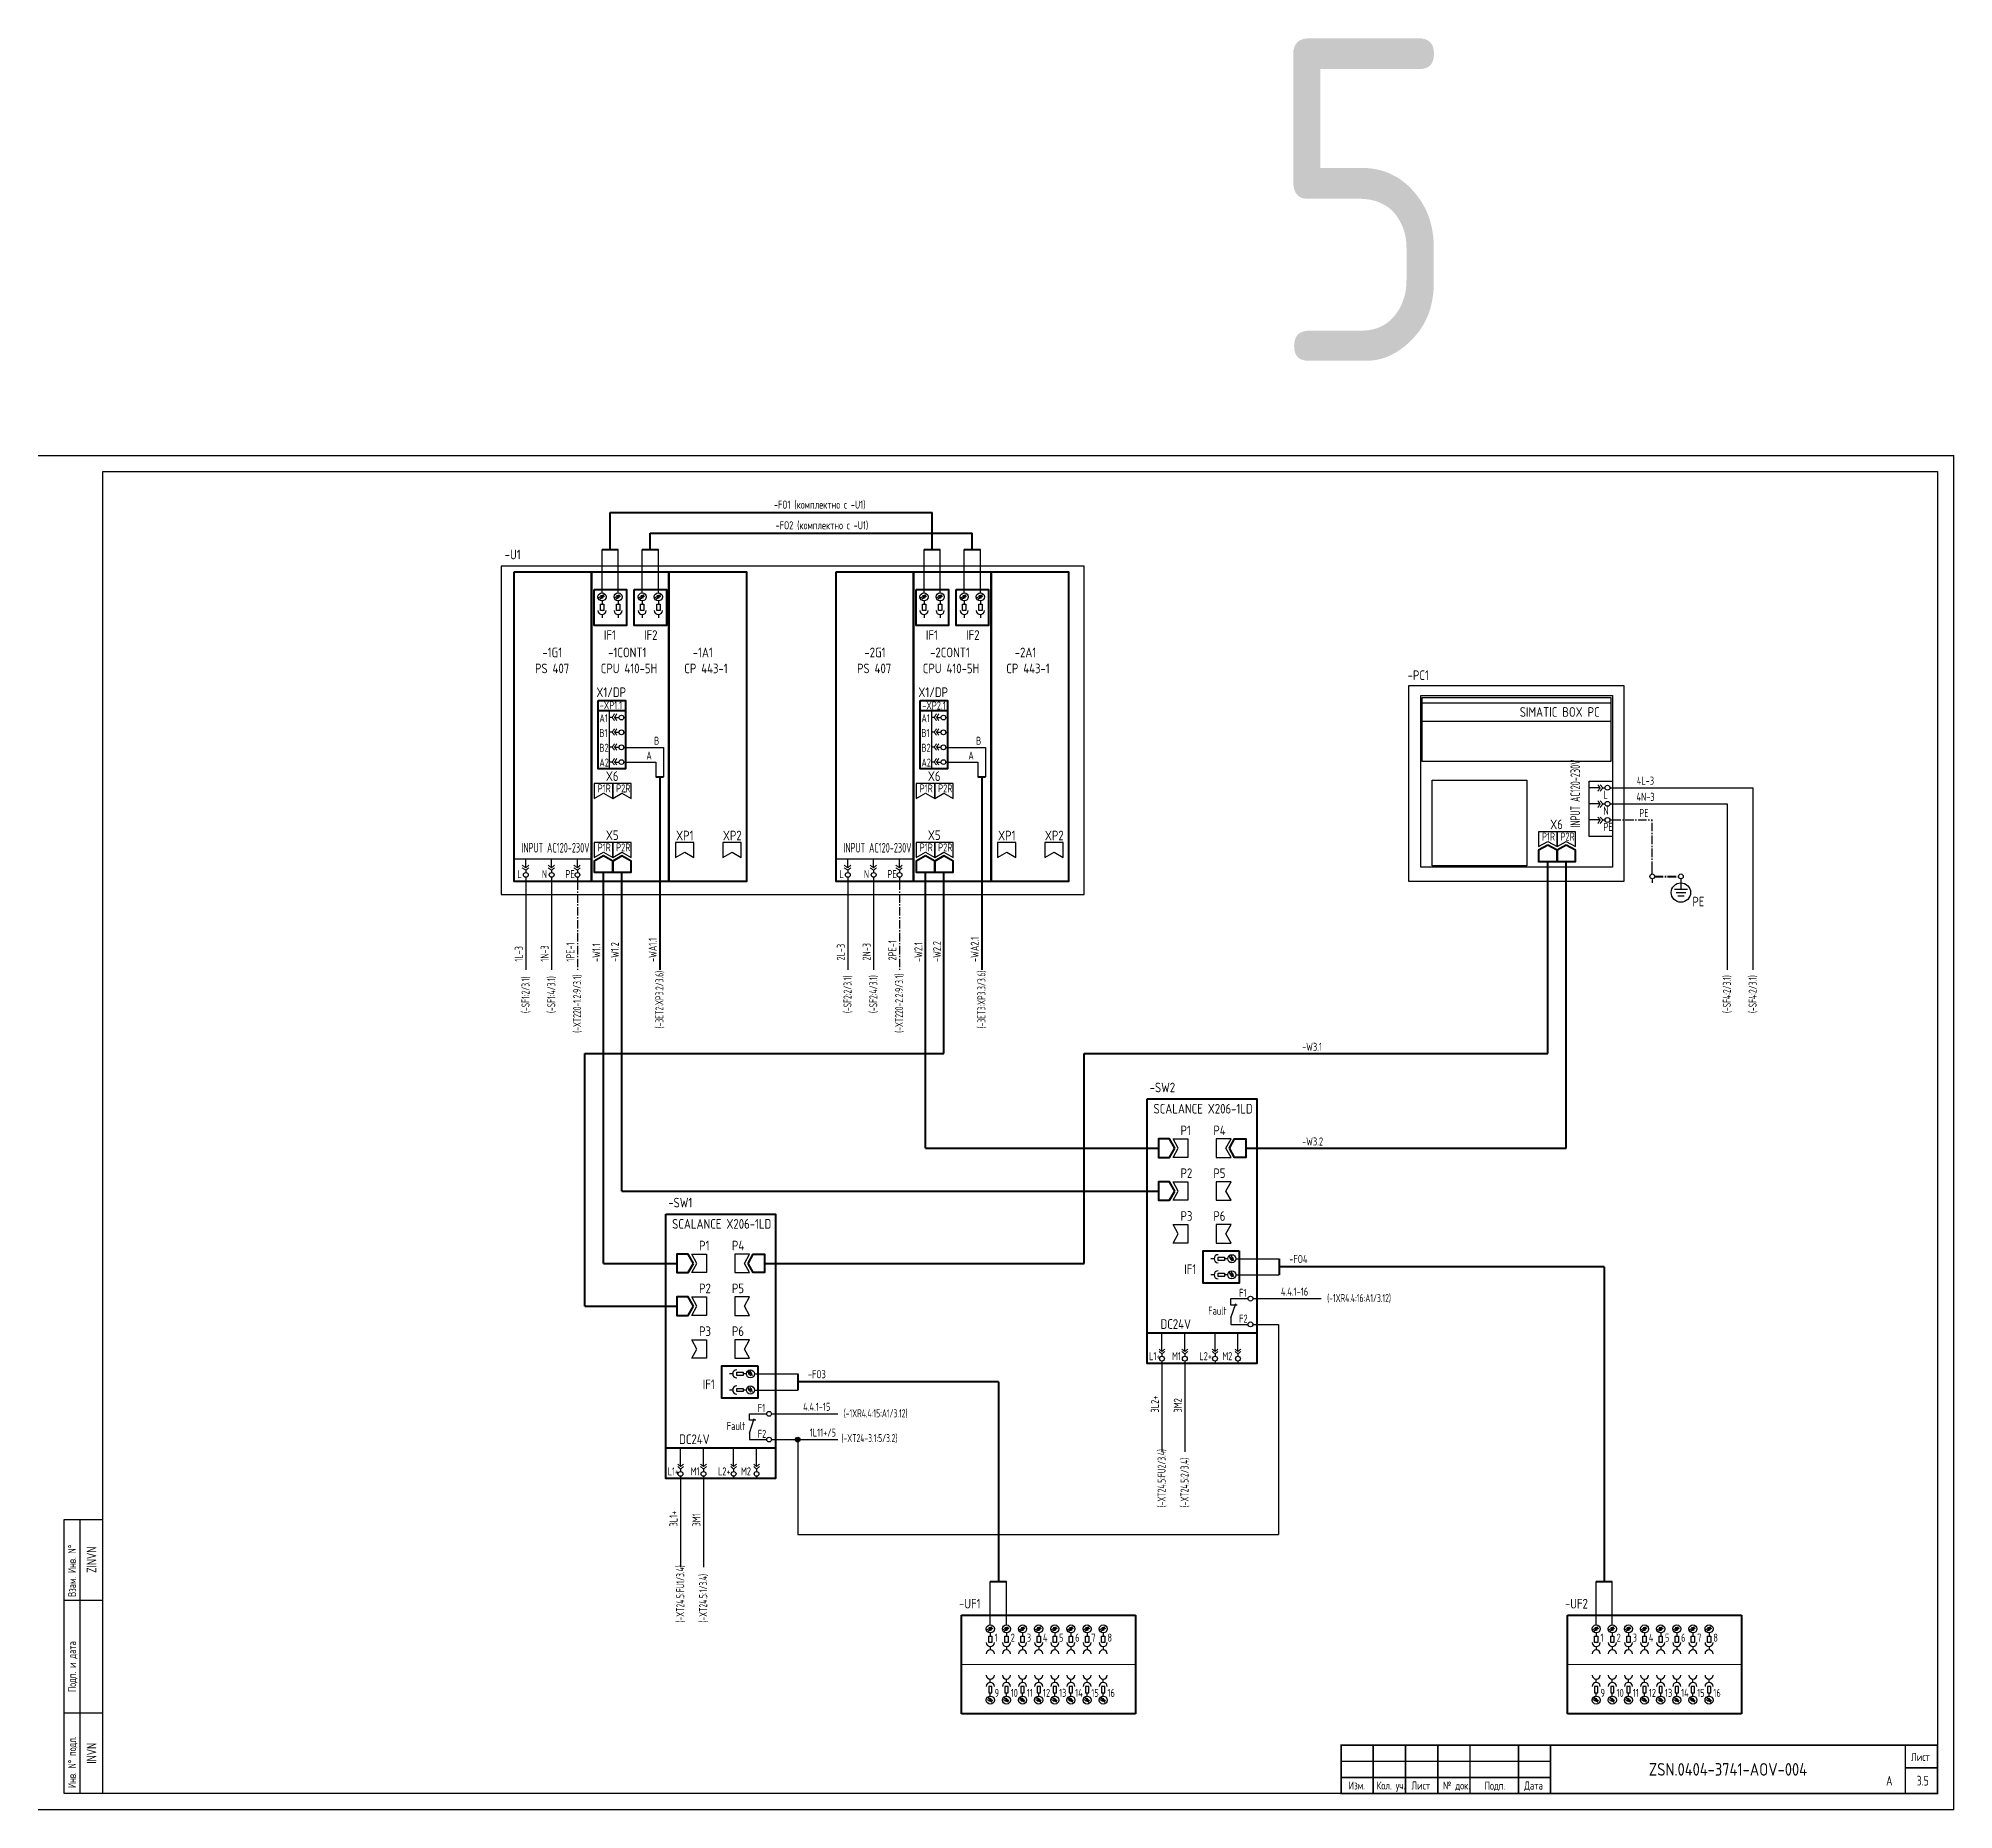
# Model space of a CAD drawing. Header units: millimetres. Extents: x 98 to 20644, y -7467 to -6136.
# Drawn here: x 2474 to 3068, y -7467 to -6918 of the extents above; entities that cross this region are included whole.
import ezdxf
from ezdxf.enums import TextEntityAlignment as Align

# ---------------------------------------------------------------- set-up
doc = ezdxf.new("R2010")
doc.units = ezdxf.units.MM
doc.set_wipeout_variables(frame=1)
doc.linetypes.add('3_2012-53-ТКР2.1-2_План$0${ Chain Double-Dash }', pattern=[0])
doc.linetypes.add('EPL_DASHLONGDOT', pattern=[1, 0.66, -0.12, 0.1, -0.12])
doc.layers.add('Line S04', color=7, linetype='Continuous', lineweight=40)
doc.layers.add('Line S3', color=7, linetype='Continuous', lineweight=20)
for name, color, linetype in [('Временный', 6, 'Continuous'), ('КИА_МАРКИРОВКА', 2, 'Continuous'), ('КИА_НАКЛЕЙКИ', 1, 'Continuous'), ('КИА_РАМКИ-ШТАМПЫ', 7, 'Continuous'), ('ФОРМАТ', 7, 'Continuous')]:
    doc.layers.add(name, color=color, linetype=linetype)
doc.styles.add('GOST-A 3-1', font='', dxfattribs={"height": 3})
doc.styles.add('GOSTA-2.5-1', font='', dxfattribs={"width": 0.9, "height": 2.5})
doc.styles.add('ROMAND0-100', font='romand.shx')
doc.styles.add('ROMANS0-60', font='romans.shx', dxfattribs={"width": 0.6})
doc.styles.add('ROMANS0-70', font='romans.shx', dxfattribs={"width": 0.7})
doc.styles.get('GOST-A 3-1').set_extended_font_data('GOST type A')
doc.styles.get('GOSTA-2.5-1').set_extended_font_data('GOST Type AU')

msp = doc.modelspace()

# ---------------------------------------------------------------- texts
at = {"style": 'GOST-A 3-1'}
for s, height, p in [('5', 100, (2855.67, -7017.74)), ('IF1', 3, (2649.38, -7104.3)), ('IF2', 3, (2661.85, -7104.3)), ('IF1', 3, (2749.25, -7104.3)), ('IF2', 3, (2761.72, -7104.3)), ('PS 407', 3, (2628.04, -7114.65)), ('CPU 410-5H', 3, (2648.43, -7114.65)), ('CP 443-1', 3, (2674.33, -7114.65)), ('PS 407', 3, (2727.91, -7114.65)), ('CPU 410-5H', 3, (2748.3, -7114.65)), ('CP 443-1', 3, (2774.2, -7114.65)), ('X1/DP', 3, (2647.06, -7122.03)), ('X1/DP', 3, (2746.92, -7122.03)), ('SIMATIC BOX PC', 3, (2933.44, -7128.16)), ('X6', 3, (2650.01, -7148.06)), ('X6', 3, (2749.87, -7148.06)), ('X5', 3, (2650.01, -7166.36)), ('XP1', 3, (2671.79, -7166.47)), ('XP2', 3, (2686.31, -7166.47)), ('X5', 3, (2749.87, -7166.36)), ('XP1', 3, (2771.65, -7166.47)), ('XP2', 3, (2786.17, -7166.47)), ('X6', 3, (2942.86, -7163.01)), ('SCALANCE X206-1LD', 3, (2819.86, -7251.19)), ('P1', 3, (2828.22, -7257.9)), ('P4', 3, (2838.4, -7257.9)), ('P2', 3, (2828.22, -7271.18)), ('P5', 3, (2838.4, -7271.18)), ('P3', 3, (2828.22, -7284.46)), ('P6', 3, (2838.4, -7284.46)), ('SCALANCE X206-1LD', 3, (2670.57, -7286.91)), ('P1', 3, (2678.93, -7293.62)), ('P4', 3, (2689.11, -7293.62)), ('IF1', 3, (2829.36, -7300.96)), ('P2', 3, (2678.93, -7306.9)), ('P5', 3, (2689.11, -7306.9)), ('P3', 3, (2678.93, -7320.18)), ('P6', 3, (2689.11, -7320.18)), ('DC24V', 3, (2822.02, -7317.96)), ('IF1', 3, (2680.07, -7336.68)), ('DC24V', 3, (2672.74, -7353.69))]:
    msp.add_text(s, height=height, dxfattribs=at).set_placement(p)
for s, height, style, width, p in [('-FO1 (комплектно с -U1)', 2.5, 'GOSTA-2.5-1', 0.9, (2702.1, -7063.61)), ('-FO2 (комплектно с -U1)', 2.5, 'GOSTA-2.5-1', 0.9, (2702.63, -7070.01)), ('A1', 2.5, 'GOSTA-2.5-1', 0.9, (2647.99, -7129.84)), ('-XP1.1', 2.5, 'GOSTA-2.5-1', 0.9, (2648.09, -7125.82)), ('A1', 2.5, 'GOSTA-2.5-1', 0.9, (2747.86, -7129.84)), ('-XP2.1', 2.5, 'GOSTA-2.5-1', 0.9, (2748.12, -7125.91)), ('B1', 2.5, 'GOSTA-2.5-1', 0.9, (2647.99, -7134.42)), ('B1', 2.5, 'GOSTA-2.5-1', 0.9, (2747.86, -7134.42)), ('B2', 2.5, 'GOSTA-2.5-1', 0.9, (2647.99, -7139)), ('A', 2.5, 'GOSTA-2.5-1', 0.9, (2662.56, -7141.41)), ('B', 2.5, 'GOSTA-2.5-1', 0.9, (2664.96, -7136.83)), ('B2', 2.5, 'GOSTA-2.5-1', 0.9, (2747.86, -7139)), ('A', 2.5, 'GOSTA-2.5-1', 0.9, (2762.42, -7141.41)), ('B', 2.5, 'GOSTA-2.5-1', 0.9, (2764.82, -7136.83)), ('A2', 2.5, 'GOSTA-2.5-1', 0.9, (2647.99, -7143.58)), ('A2', 2.5, 'GOSTA-2.5-1', 0.9, (2747.86, -7143.58)), ('P1R', 2.5, 'GOSTA-2.5-1', 0.9, (2647.47, -7151.61)), ('P2R', 2.5, 'GOSTA-2.5-1', 0.9, (2653.21, -7151.61)), ('P1R', 2.5, 'GOSTA-2.5-1', 0.9, (2747.33, -7151.61)), ('P2R', 2.5, 'GOSTA-2.5-1', 0.9, (2753.07, -7151.61)), ('L', 2.5, 'GOSTA-2.5-1', 0.9, (2959.38, -7153.54)), ('N', 2.5, 'GOSTA-2.5-1', 0.9, (2959.38, -7158.54)), ('PE', 2.5, 'GOSTA-2.5-1', 0.9, (2959.38, -7163.54)), ('INPUT AC120-230V', 3, 'GOST-A 3-1', 0.7, (2623.84, -7170.25)), ('P1R', 2.5, 'GOSTA-2.5-1', 0.9, (2647.47, -7169.91)), ('P2R', 2.5, 'GOSTA-2.5-1', 0.9, (2653.21, -7169.91)), ('INPUT AC120-230V', 3, 'GOST-A 3-1', 0.7, (2723.7, -7170.25)), ('P1R', 2.5, 'GOSTA-2.5-1', 0.9, (2747.33, -7169.91)), ('P2R', 2.5, 'GOSTA-2.5-1', 0.9, (2753.07, -7169.91)), ('P1R', 2.5, 'GOSTA-2.5-1', 0.9, (2940.32, -7166.56)), ('P2R', 2.5, 'GOSTA-2.5-1', 0.9, (2946.06, -7166.56)), ('L', 2.5, 'GOSTA-2.5-1', 0.9, (2622.58, -7178.19)), ('N', 2.5, 'GOSTA-2.5-1', 0.9, (2630.16, -7178.19)), ('PE', 2.5, 'GOSTA-2.5-1', 0.9, (2637.48, -7178.19)), ('L', 2.5, 'GOSTA-2.5-1', 0.9, (2722.44, -7178.19)), ('N', 2.5, 'GOSTA-2.5-1', 0.9, (2730.03, -7178.19)), ('PE', 2.5, 'GOSTA-2.5-1', 0.9, (2737.34, -7178.19)), ('F1', 2.5, 'GOSTA-2.5-1', 0.9, (2846.4, -7308.05)), ('Fault', 2.5, 'GOSTA-2.5-1', 0.9, (2836.81, -7313.6)), ('F2', 2.5, 'GOSTA-2.5-1', 0.9, (2846.4, -7316.04)), ('L1+', 2.5, 'GOSTA-2.5-1', 0.9, (2818.46, -7327.67)), ('M1', 2.5, 'GOSTA-2.5-1', 0.9, (2825.58, -7327.67)), ('L2+', 2.5, 'GOSTA-2.5-1', 0.9, (2834.06, -7327.67)), ('M2', 2.5, 'GOSTA-2.5-1', 0.9, (2841.18, -7327.67)), ('F1', 2.5, 'GOSTA-2.5-1', 0.9, (2697.12, -7343.77)), ('Fault', 2.5, 'GOSTA-2.5-1', 0.9, (2687.52, -7349.32)), ('F2', 2.5, 'GOSTA-2.5-1', 0.9, (2697.12, -7351.77)), ('L1+', 2.5, 'GOSTA-2.5-1', 0.9, (2669.17, -7363.4)), ('M1', 2.5, 'GOSTA-2.5-1', 0.9, (2676.29, -7363.4)), ('L2+', 2.5, 'GOSTA-2.5-1', 0.9, (2684.78, -7363.4)), ('M2', 2.5, 'GOSTA-2.5-1', 0.9, (2691.9, -7363.4)), ('1', 2.5, 'GOSTA-2.5-1', 0.9, (2770.56, -7414.97)), ('2', 2.5, 'GOSTA-2.5-1', 0.9, (2775.56, -7414.97)), ('3', 2.5, 'GOSTA-2.5-1', 0.9, (2780.56, -7414.97)), ('4', 2.5, 'GOSTA-2.5-1', 0.9, (2785.56, -7414.97)), ('5', 2.5, 'GOSTA-2.5-1', 0.9, (2790.56, -7414.97)), ('6', 2.5, 'GOSTA-2.5-1', 0.9, (2795.56, -7414.97)), ('7', 2.5, 'GOSTA-2.5-1', 0.9, (2800.56, -7414.97)), ('8', 2.5, 'GOSTA-2.5-1', 0.9, (2805.56, -7414.97)), ('1', 2.5, 'GOSTA-2.5-1', 0.9, (2958.46, -7414.97)), ('2', 2.5, 'GOSTA-2.5-1', 0.9, (2963.46, -7414.97)), ('3', 2.5, 'GOSTA-2.5-1', 0.9, (2968.46, -7414.97)), ('4', 2.5, 'GOSTA-2.5-1', 0.9, (2973.46, -7414.97)), ('5', 2.5, 'GOSTA-2.5-1', 0.9, (2978.46, -7414.97)), ('6', 2.5, 'GOSTA-2.5-1', 0.9, (2983.46, -7414.97)), ('7', 2.5, 'GOSTA-2.5-1', 0.9, (2988.46, -7414.97)), ('8', 2.5, 'GOSTA-2.5-1', 0.9, (2993.46, -7414.97)), ('9', 2.5, 'GOSTA-2.5-1', 0.9, (2770.56, -7432.09)), ('10', 2.5, 'GOSTA-2.5-1', 0.9, (2775.56, -7432.09)), ('11', 2.5, 'GOSTA-2.5-1', 0.9, (2780.56, -7432.09)), ('12', 2.5, 'GOSTA-2.5-1', 0.9, (2785.56, -7432.09)), ('13', 2.5, 'GOSTA-2.5-1', 0.9, (2790.56, -7432.09)), ('14', 2.5, 'GOSTA-2.5-1', 0.9, (2795.56, -7432.09)), ('15', 2.5, 'GOSTA-2.5-1', 0.9, (2800.56, -7432.09)), ('16', 2.5, 'GOSTA-2.5-1', 0.9, (2805.56, -7432.09)), ('9', 2.5, 'GOSTA-2.5-1', 0.9, (2958.46, -7432.09)), ('10', 2.5, 'GOSTA-2.5-1', 0.9, (2963.46, -7432.09)), ('11', 2.5, 'GOSTA-2.5-1', 0.9, (2968.46, -7432.09)), ('12', 2.5, 'GOSTA-2.5-1', 0.9, (2973.46, -7432.09)), ('13', 2.5, 'GOSTA-2.5-1', 0.9, (2978.46, -7432.09)), ('14', 2.5, 'GOSTA-2.5-1', 0.9, (2983.46, -7432.09)), ('15', 2.5, 'GOSTA-2.5-1', 0.9, (2988.46, -7432.09)), ('16', 2.5, 'GOSTA-2.5-1', 0.9, (2993.46, -7432.09))]:
    msp.add_text(s, height=height, dxfattribs=dict(style=style, width=width)).set_placement(p)
at = {"style": 'GOST-A 3-1', "width": 0.7}
msp.add_text('INPUT AC120-230V', height=3, rotation=90, dxfattribs=at).set_placement((2952.14, -7162.49))
at = {"style": 'ROMANS0-70', "width": 0.7}
for s, p in [('Взам. Инв. N%%d', (2486.46, -7401.07)), ('Подп. и дата', (2486.46, -7430.6)), ('Инв. N%%d подл.', (2486.46, -7460.37))]:
    msp.add_text(s, height=2.5, rotation=90, dxfattribs=at).set_placement(p, align=Align.BOTTOM_LEFT)
at = {"style": 'ROMANS0-70', "width": 0.7, "flags": 12}
for tag, p in [('ZINVN', (2490.5, -7389.57)), ('INVN', (2490.5, -7449.57))]:
    msp.add_attdef(tag, text='', height=3, rotation=90, dxfattribs=at).set_placement(p, align=Align.MIDDLE_CENTER)
at = {"layer": 'Временный', "style": 'GOSTA-2.5-1', "width": 0.7}
for s, p in [('(-SF1:2/3.1)', (2626.34, -7220.03)), ('(-SF1:4/3.1)', (2634.34, -7220.03)), ('(-3ET2:XP3.2/3.6)', (2667.87, -7224.79)), ('(-SF2:2/3.1)', (2726.2, -7220.03)), ('(-SF2:4/3.1)', (2734.2, -7220.03)), ('(-XT220-2.2:9/3.1)', (2742.2, -7226.15)), ('(-3ET3:XP3.3/3.6)', (2767.73, -7224.79)), ('(-SF4:2/3.1)', (2998.9, -7220.03)), ('(-SF4:2/3.1)', (3006.9, -7220.03)), ('(-XT220-1.2:9/3.1)', (2642.34, -7226.15)), ('(-XT24.5:FU2/3.4)', (2823.6, -7373.33)), ('(-XT24.5:2/3.4)', (2830.72, -7373.33)), ('(-XT24.5:FU1/3.4)', (2674.32, -7409.05)), ('(-XT24.5:1/3.4)', (2681.43, -7409.05))]:
    msp.add_text(s, height=2.5, rotation=90, dxfattribs=at).set_placement(p)
for s, p in [('(-1XR4.4:16:A1/3.12)', (2873.7, -7309.67)), ('(-1XR4.4:15:A1/3.12)', (2723.77, -7345.39)), ('(-XT24-3.1:5/3.2)', (2723.08, -7353.09))]:
    msp.add_text(s, height=2.5, dxfattribs=at).set_placement(p)
at = {"layer": 'КИА_МАРКИРОВКА', "style": 'GOSTA-2.5-1', "width": 0.9}
for s, p in [('4N-3', (2969.63, -7154.22)), ('4L-3', (2969.73, -7149.22)), ('PE', (2970.5, -7159.22)), ('-W3.1', (2865.92, -7231.74)), ('-W3.2', (2865.92, -7261.1)), ('-FO4', (2861.95, -7297.55)), ('4.4.1-16', (2859.37, -7307.65)), ('-FO3', (2712.67, -7333.28)), ('4.4.1-15', (2711.19, -7343.38)), ('1L11+/5', (2713.23, -7351.37))]:
    msp.add_text(s, height=2.5, dxfattribs=at).set_placement(p)
at = {"layer": 'КИА_МАРКИРОВКА', "style": 'GOSTA-2.5-1'}
for s, width, p in [('1PE-1', 0.8, (2640.25, -7204.09)), ('-W1.1', 0.9, (2648.31, -7204.18)), ('-W1.2', 0.9, (2654.05, -7204.18)), ('-WA1.1', 0.9, (2665.78, -7204.18)), ('2N-3', 0.8, (2732.12, -7203.72)), ('2PE-1', 0.8, (2740.12, -7203.72)), ('-W2.1', 0.9, (2748.18, -7204.18)), ('-W2.2', 0.9, (2753.92, -7204.18)), ('-WA2.1', 0.9, (2765.65, -7204.18)), ('1L-3', 0.8, (2624.25, -7204.09)), ('1N-3', 0.8, (2632.25, -7204.09)), ('2L-3', 0.8, (2724.12, -7203.72)), ('3L2+', 0.9, (2821.52, -7343.91)), ('3M2', 0.9, (2828.63, -7343.91)), ('3L1+', 0.9, (2672.23, -7379.25)), ('3M1', 0.9, (2679.35, -7379.25))]:
    msp.add_text(s, height=2.5, rotation=90, dxfattribs=dict(at, width=width)).set_placement(p)
at = {"layer": 'КИА_НАКЛЕЙКИ', "style": 'GOST-A 3-1'}
for s, p in [('-U1', (2618.65, -7079.33)), ('-1G1', (2630.33, -7109.69)), ('-1CONT1', (2650.72, -7109.69)), ('-1A1', (2676.95, -7109.69)), ('-2G1', (2730.19, -7109.69)), ('-2CONT1', (2750.58, -7109.69)), ('-2A1', (2776.81, -7109.69)), ('-PC1', (2898.65, -7116.76)), ('-SW2', (2818.66, -7244.59)), ('-SW1', (2669.37, -7280.31)), ('-UF1', (2759.54, -7404.69)), ('-UF2', (2947.43, -7404.69))]:
    msp.add_text(s, height=3, dxfattribs=at).set_placement(p)

# ---------------------------------------------------------------- blocks, each defined once
blk = doc.blocks.new('frm6')
at = {"layer": 'ФОРМАТ'}
blk.add_line((-185, 15), (-120, 15), dxfattribs=at)
at = {"layer": 'ФОРМАТ', "const_width": 0.5}
blk.add_lwpolyline([(-185, 15), (-185, 0), (0, 0), (0, 15)], close=True, dxfattribs=at)
for points in [[(-175, 15), (-175, 0)], [(-165, 15), (-165, 0)], [(-155, 15), (-155, 0)], [(-145, 15), (-145, 0)], [(-130, 15), (-130, 0)], [(-120, 15), (-120, 0)], [(-10, 15), (-10, 0)], [(-185, 10), (-120, 10)], [(-10, 8), (0, 8)], [(-185, 5), (-120, 5)]]:
    blk.add_lwpolyline(points, dxfattribs=at)
at = {"layer": 'ФОРМАТ', "style": 'GOSTA-2.5-1', "width": 0.95}
for s, p in [('Лист', (-8.17, 9.36)), ('Изм.', (-182.63, 0.5)), ('Кол. уч.', (-173.96, 0.5)), ('Лист', (-163.13, 0.5)), ('№ док.', (-153.38, 0.5)), ('Подп.', (-140.5, 0.44)), ('Дата', (-128.17, 0.5))]:
    blk.add_text(s, height=2.5, dxfattribs=at).set_placement(p, align=Align.BOTTOM_LEFT)
at = {"layer": 'ФОРМАТ', "flags": 8}
for tag, style, width, p in [('R2', 'ROMANS0-70', 0.7, (-184.4, 10)), ('QTY2', 'ROMANS0-70', 0.65, (-174.28, 10.29)), ('SH2', 'ROMANS0-70', 0.7, (-164.3, 10)), ('ND2', 'ROMANS0-60', 0.6, (-154.34, 10)), ('SIGN2', 'ROMANS0-70', 0.7, (-144.3, 10)), ('DATE2', 'ROMANS0-70', 0.43, (-129.4, 10)), ('R1', 'ROMANS0-70', 0.7, (-184.4, 5)), ('QTY1', 'ROMANS0-70', 0.65, (-174.28, 5.29)), ('SH1', 'ROMANS0-70', 0.7, (-164.3, 5)), ('ND1', 'ROMANS0-60', 0.6, (-154.34, 5)), ('SIGN1', 'ROMANS0-70', 0.7, (-144.3, 5)), ('DATE1', 'ROMANS0-70', 0.43, (-129.4, 5))]:
    blk.add_attdef(tag, text='', height=3, dxfattribs=dict(at, style=style, width=width)).set_placement(p, align=Align.BOTTOM_LEFT)
at = {"layer": 'ФОРМАТ', "style": 'ROMANS0-70', "width": 0.7, "flags": 8}
blk.add_attdef('SH', text='', height=3, dxfattribs=at).set_placement((-5.16, 3.75), align=Align.MIDDLE_CENTER)
blk = doc.blocks.new('A$C5C167954')
at = {"color": 0}
for p, q in [((0.75, 2.75), (0.75, 4)), ((0.75, 1.25), (0.75, 0))]:
    blk.add_line(p, q, dxfattribs=at)
blk.add_wipeout([(0.75, 2.75), (0.81, 2.75), (0.86, 2.74), (0.92, 2.73), (0.97, 2.72), (1.01, 2.7), (1.04, 2.69), (1.09, 2.67), (1.13, 2.65), (1.21, 2.6), (1.26, 2.55), (1.31, 2.5), (1.38, 2.41), (1.41, 2.35), (1.43, 2.31), (1.46, 2.23), (1.48, 2.18), (1.5, 2.08), (1.5, 2), (1.5, 1.94), (1.49, 1.87), (1.47, 1.8), (1.45, 1.73), (1.43, 1.69), (1.41, 1.64), (1.38, 1.59), (1.34, 1.54), (1.32, 1.51), (1.29, 1.48), (1.25, 1.44), (1.2, 1.4), (1.16, 1.37), (1.11, 1.34), (1.05, 1.31), (0.98, 1.28), (0.91, 1.27), (0.83, 1.25), (0.8, 1.25), (0.75, 1.25), (0.69, 1.25), (0.57, 1.27), (0.5, 1.29), (0.43, 1.32), (0.36, 1.36), (0.28, 1.42), (0.24, 1.45), (0.18, 1.51), (0.13, 1.57), (0.09, 1.64), (0.07, 1.69), (0.04, 1.75), (0.03, 1.79), (0.02, 1.84), (0.01, 1.9), (0, 1.96), (0, 2.02), (0, 2.08), (0.01, 2.13), (0.03, 2.2), (0.04, 2.25), (0.06, 2.3), (0.1, 2.37), (0.13, 2.42), (0.18, 2.49), (0.23, 2.55), (0.29, 2.6), (0.34, 2.63), (0.39, 2.66), (0.44, 2.68), (0.49, 2.7), (0.54, 2.72), (0.62, 2.74), (0.71, 2.75)], dxfattribs=at)
blk.add_circle((0.75, 2), 0.75, dxfattribs=at)
blk = doc.blocks.new('A$C2D160E4F')
at = {"color": 0}
for p, q in [((1, 6.31), (5, 6.31)), ((3, 9.56), (3, 8.31)), ((3, 8.31), (3, 6.31)), ((1.5, 5.31), (4.5, 5.31)), ((2, 4.31), (4, 4.31))]:
    blk.add_line(p, q, dxfattribs=at)
blk.add_circle((3, 5.31), 3, dxfattribs=at)
at = {"style": 'GOST-A 3-1'}
blk.add_text('PE', height=3, dxfattribs=at).set_placement((6.57, 1))
blk = doc.blocks.new('A$C3D920043')
at = {"lineweight": 25}
for p, q in [((2, 2), (0, 2)), ((2, 2), (6.5, 0.5)), ((6, 0), (6, 2)), ((6, 2), (8, 2))]:
    blk.add_line(p, q, dxfattribs=at)
blk = doc.blocks.new('A$C2EC3666A')
h = blk.add_hatch(color=7)
h.dxf.hatch_style = 1
edge = h.paths.add_edge_path()
edge.add_arc((0, 0), 0.75, 0, 360)
at = {"color": 0}
blk.add_circle((0, 0), 0.75, dxfattribs=at)

# ---------------------------------------------------------------- linework, layer by layer
for p, q in [((2474, -7047.07), (3068, -7047.07)), ((3068, -7467.07), (3068, -7047.07)), ((3068, -7467.07), (3068, -7047.07)), ((2494, -7052.07), (3063, -7052.07)), ((2494, -7462.07), (2494, -7052.07)), ((3063, -7052.07), (3063, -7462.07)), ((2851.91, -7308.57), (2871.87, -7308.57)), ((2702.63, -7344.3), (2714.15, -7344.3)), ((2482, -7462.07), (2482, -7377.07)), ((2482, -7377.07), (2494, -7377.07)), ((2487, -7462.07), (2487, -7377.07)), ((2482, -7402.07), (2494, -7402.07)), ((2482, -7437.07), (2494, -7437.07)), ((2487, -7437.07), (2494, -7437.07)), ((2494, -7462.07), (2482, -7462.07)), ((3063, -7462.07), (2494, -7462.07)), ((3068, -7467.07), (2474, -7467.07))]:
    msp.add_line(p, q)
at = {"color": 31, "lineweight": 40}
for p, q in [((2651.32, -7076.31), (2651.32, -7064.75)), ((2651.32, -7064.75), (2751.18, -7064.75)), ((2751.18, -7076.31), (2751.18, -7064.75)), ((2663.79, -7076.31), (2663.79, -7071.16)), ((2663.79, -7071.16), (2763.65, -7071.16)), ((2763.65, -7076.31), (2763.65, -7071.16)), ((2648.82, -7076.31), (2653.82, -7076.31)), ((2661.29, -7076.31), (2666.29, -7076.31)), ((2748.68, -7076.31), (2753.68, -7076.31)), ((2761.15, -7076.31), (2766.15, -7076.31)), ((2858.78, -7296.2), (2858.78, -7301.2)), ((2959.63, -7298.7), (2858.78, -7298.7)), ((2959.63, -7298.7), (2959.63, -7396.35)), ((2709.5, -7331.92), (2709.5, -7336.92)), ((2771.74, -7334.42), (2709.5, -7334.42)), ((2771.74, -7334.42), (2771.74, -7396.35)), ((2769.24, -7396.35), (2774.24, -7396.35)), ((2957.13, -7396.35), (2962.13, -7396.35))]:
    msp.add_line(p, q, dxfattribs=at)
at = {"color": 0}
for p, q in [((2648.82, -7089.71), (2648.82, -7076.31)), ((2653.82, -7089.71), (2653.82, -7076.31)), ((2661.29, -7089.71), (2661.29, -7076.31)), ((2666.29, -7089.71), (2666.29, -7076.31)), ((2748.68, -7089.71), (2748.68, -7076.31)), ((2753.68, -7089.71), (2753.68, -7076.31)), ((2761.15, -7089.71), (2761.15, -7076.31)), ((2766.15, -7089.71), (2766.15, -7076.31)), ((2647.82, -7091.15), (2649.33, -7090.39)), ((2649.55, -7090.78), (2648.11, -7091.67)), ((2648.11, -7091.67), (2648.86, -7090.98)), ((2649.06, -7091.3), (2648.11, -7091.67)), ((2649.33, -7090.39), (2648.35, -7090.67)), ((2648.52, -7091.01), (2649.33, -7090.39)), ((2648.82, -7092.21), (2648.82, -7093.21)), ((2652.82, -7091.15), (2654.33, -7090.39)), ((2654.55, -7090.78), (2653.11, -7091.67)), ((2653.11, -7091.67), (2653.86, -7090.98)), ((2654.06, -7091.3), (2653.11, -7091.67)), ((2654.33, -7090.39), (2653.35, -7090.67)), ((2653.52, -7091.01), (2654.33, -7090.39)), ((2653.82, -7092.21), (2653.82, -7093.21)), ((2660.29, -7091.15), (2661.8, -7090.39)), ((2662.02, -7090.78), (2660.58, -7091.67)), ((2660.58, -7091.67), (2661.34, -7090.98)), ((2661.53, -7091.3), (2660.58, -7091.67)), ((2661.8, -7090.39), (2660.82, -7090.67)), ((2660.99, -7091.01), (2661.8, -7090.39)), ((2661.29, -7092.21), (2661.29, -7093.21)), ((2665.29, -7091.15), (2666.8, -7090.39)), ((2667.02, -7090.78), (2665.58, -7091.67)), ((2665.58, -7091.67), (2666.34, -7090.98)), ((2666.53, -7091.3), (2665.58, -7091.67)), ((2666.8, -7090.39), (2665.82, -7090.67)), ((2665.99, -7091.01), (2666.8, -7090.39)), ((2666.29, -7092.21), (2666.29, -7093.21)), ((2747.68, -7091.15), (2749.19, -7090.39)), ((2749.41, -7090.78), (2747.98, -7091.67)), ((2747.98, -7091.67), (2748.73, -7090.98)), ((2748.93, -7091.3), (2747.98, -7091.67)), ((2749.19, -7090.39), (2748.21, -7090.67)), ((2748.38, -7091.01), (2749.19, -7090.39)), ((2748.68, -7092.21), (2748.68, -7093.21)), ((2752.68, -7091.15), (2754.19, -7090.39)), ((2754.41, -7090.78), (2752.98, -7091.67)), ((2752.98, -7091.67), (2753.73, -7090.98)), ((2753.93, -7091.3), (2752.98, -7091.67)), ((2754.19, -7090.39), (2753.21, -7090.67)), ((2753.38, -7091.01), (2754.19, -7090.39)), ((2753.68, -7092.21), (2753.68, -7093.21)), ((2760.15, -7091.15), (2761.66, -7090.39)), ((2761.88, -7090.78), (2760.45, -7091.67)), ((2760.45, -7091.67), (2761.2, -7090.98)), ((2761.4, -7091.3), (2760.45, -7091.67)), ((2761.66, -7090.39), (2760.68, -7090.67)), ((2760.85, -7091.01), (2761.66, -7090.39)), ((2761.15, -7092.21), (2761.15, -7093.21)), ((2765.15, -7091.15), (2766.66, -7090.39)), ((2766.88, -7090.78), (2765.45, -7091.67)), ((2765.45, -7091.67), (2766.2, -7090.98)), ((2766.4, -7091.3), (2765.45, -7091.67)), ((2766.66, -7090.39), (2765.68, -7090.67)), ((2765.85, -7091.01), (2766.66, -7090.39)), ((2766.15, -7092.21), (2766.15, -7093.21)), ((2648.82, -7096.46), (2648.82, -7097.46)), ((2653.82, -7096.46), (2653.82, -7097.46)), ((2661.29, -7096.46), (2661.29, -7097.46)), ((2666.29, -7096.46), (2666.29, -7097.46)), ((2748.68, -7096.46), (2748.68, -7097.46)), ((2753.68, -7096.46), (2753.68, -7097.46)), ((2761.15, -7096.46), (2761.15, -7097.46)), ((2766.15, -7096.46), (2766.15, -7097.46)), ((2651.19, -7144.26), (2651.19, -7126.28)), ((2751.05, -7144.26), (2751.05, -7126.28)), ((2651.94, -7128.39), (2651.19, -7128.39)), ((2651.94, -7132.95), (2651.19, -7132.95)), ((2652.68, -7128.39), (2654.08, -7128.39)), ((2652.68, -7132.95), (2654.08, -7132.95)), ((2655.58, -7128.39), (2656.13, -7128.39)), ((2655.58, -7132.97), (2656.13, -7132.97)), ((2751.8, -7128.39), (2751.05, -7128.39)), ((2751.8, -7132.95), (2751.05, -7132.95)), ((2752.54, -7128.39), (2753.94, -7128.39)), ((2752.54, -7132.95), (2753.94, -7132.95)), ((2755.44, -7128.39), (2755.99, -7128.39)), ((2755.44, -7132.97), (2755.99, -7132.97)), ((2651.94, -7137.6), (2651.19, -7137.6)), ((2652.68, -7137.6), (2654.08, -7137.6)), ((2655.58, -7137.62), (2656.13, -7137.62)), ((2656.13, -7137.62), (2667.92, -7137.62)), ((2667.92, -7137.62), (2667.92, -7146.72)), ((2751.8, -7137.6), (2751.05, -7137.6)), ((2752.54, -7137.6), (2753.94, -7137.6)), ((2755.44, -7137.62), (2755.99, -7137.62)), ((2755.99, -7137.62), (2767.79, -7137.62)), ((2767.79, -7137.62), (2767.79, -7146.72)), ((2651.94, -7142.18), (2651.19, -7142.18)), ((2652.68, -7142.18), (2654.08, -7142.18)), ((2655.58, -7142.2), (2656.13, -7142.2)), ((2656.13, -7142.2), (2665.53, -7142.2)), ((2665.53, -7142.2), (2665.53, -7146.72)), ((2751.8, -7142.18), (2751.05, -7142.18)), ((2752.54, -7142.18), (2753.94, -7142.18)), ((2755.44, -7142.2), (2755.99, -7142.2)), ((2755.99, -7142.2), (2765.39, -7142.2)), ((2765.39, -7142.2), (2765.39, -7146.72)), ((2655.58, -7151.44), (2656.13, -7151.44)), ((2958.4, -7150.15), (2954.95, -7150.15)), ((2959.15, -7150.15), (2959.9, -7150.15)), ((2961.39, -7150.15), (2962.14, -7150.15)), ((2958.4, -7155.15), (2954.95, -7155.15)), ((2959.15, -7155.15), (2959.9, -7155.15)), ((2961.39, -7155.15), (2962.14, -7155.15)), ((2958.4, -7160.15), (2954.95, -7160.15)), ((2959.15, -7160.15), (2959.9, -7160.15)), ((2961.39, -7160.15), (2962.14, -7160.15)), ((2625.19, -7174.94), (2625.19, -7172.19)), ((2633.19, -7174.94), (2633.19, -7172.19)), ((2641.19, -7174.94), (2641.19, -7172.19)), ((2725.06, -7174.94), (2725.06, -7172.19)), ((2733.06, -7174.94), (2733.06, -7172.19)), ((2741.06, -7174.94), (2741.06, -7172.19)), ((2625.19, -7175.68), (2625.19, -7176.43)), ((2625.19, -7177.93), (2625.19, -7179.18)), ((2633.19, -7175.68), (2633.19, -7176.43)), ((2633.19, -7177.93), (2633.19, -7179.18)), ((2641.19, -7175.68), (2641.19, -7176.43)), ((2641.19, -7177.93), (2641.19, -7179.18)), ((2725.06, -7175.68), (2725.06, -7176.43)), ((2725.06, -7177.93), (2725.06, -7179.18)), ((2733.06, -7175.68), (2733.06, -7176.43)), ((2733.06, -7177.93), (2733.06, -7179.18)), ((2741.06, -7175.68), (2741.06, -7176.43)), ((2741.06, -7177.93), (2741.06, -7179.18)), ((2838.63, -7296.2), (2837.63, -7296.2)), ((2842.88, -7296.2), (2841.88, -7296.2)), ((2844.31, -7296.93), (2843.42, -7295.49)), ((2843.42, -7295.49), (2844.11, -7296.25)), ((2843.79, -7296.44), (2843.42, -7295.49)), ((2843.94, -7295.2), (2844.7, -7296.71)), ((2843.94, -7300.2), (2844.7, -7301.71)), ((2844.08, -7295.9), (2844.7, -7296.71)), ((2844.7, -7296.71), (2844.42, -7295.73)), ((2845.38, -7296.2), (2858.78, -7296.2)), ((2838.63, -7301.2), (2837.63, -7301.2)), ((2842.88, -7301.2), (2841.88, -7301.2)), ((2844.31, -7301.93), (2843.42, -7300.49)), ((2843.42, -7300.49), (2844.11, -7301.25)), ((2843.79, -7301.44), (2843.42, -7300.49)), ((2844.08, -7300.9), (2844.7, -7301.71)), ((2844.7, -7301.71), (2844.42, -7300.73)), ((2845.38, -7301.2), (2858.78, -7301.2)), ((2843.84, -7308.57), (2849.16, -7308.57)), ((2850.66, -7308.57), (2851.91, -7308.57)), ((2843.84, -7316.57), (2849.16, -7316.57)), ((2850.66, -7316.57), (2851.91, -7316.57)), ((2822.46, -7324.97), (2822.46, -7319.17)), ((2829.57, -7324.97), (2829.57, -7319.17)), ((2838.92, -7324.97), (2838.92, -7319.17)), ((2846.03, -7324.97), (2846.03, -7319.17)), ((2822.46, -7325.71), (2822.46, -7326.46)), ((2822.46, -7327.96), (2822.46, -7328.66)), ((2829.57, -7325.71), (2829.57, -7326.46)), ((2829.57, -7327.96), (2829.57, -7328.66)), ((2838.92, -7325.71), (2838.92, -7326.46)), ((2838.92, -7327.96), (2838.92, -7328.66)), ((2846.03, -7325.71), (2846.03, -7326.46)), ((2846.03, -7327.96), (2846.03, -7328.66)), ((2689.34, -7331.92), (2688.34, -7331.92)), ((2693.59, -7331.92), (2692.59, -7331.92)), ((2695.02, -7332.65), (2694.14, -7331.22)), ((2694.14, -7331.22), (2694.82, -7331.97)), ((2694.5, -7332.17), (2694.14, -7331.22)), ((2694.66, -7330.92), (2695.41, -7332.43)), ((2694.8, -7331.62), (2695.41, -7332.43)), ((2695.41, -7332.43), (2695.13, -7331.45)), ((2696.09, -7331.92), (2709.5, -7331.92)), ((2689.34, -7336.92), (2688.34, -7336.92)), ((2693.59, -7336.92), (2692.59, -7336.92)), ((2695.02, -7337.65), (2694.14, -7336.22)), ((2694.14, -7336.22), (2694.82, -7336.97)), ((2694.5, -7337.17), (2694.14, -7336.22)), ((2694.66, -7335.92), (2695.41, -7337.43)), ((2694.8, -7336.62), (2695.41, -7337.43)), ((2695.41, -7337.43), (2695.13, -7336.45)), ((2696.09, -7336.92), (2709.5, -7336.92)), ((2694.55, -7344.3), (2699.88, -7344.3)), ((2701.38, -7344.3), (2702.63, -7344.3)), ((2714.15, -7344.3), (2721.94, -7344.3)), ((2694.55, -7352.29), (2699.88, -7352.29)), ((2701.38, -7352.29), (2702.63, -7352.29)), ((2673.17, -7360.69), (2673.17, -7354.9)), ((2680.29, -7360.69), (2680.29, -7354.9)), ((2689.63, -7360.69), (2689.63, -7354.9)), ((2696.75, -7360.69), (2696.75, -7354.9)), ((2673.17, -7361.44), (2673.17, -7362.19)), ((2673.17, -7363.69), (2673.17, -7364.38)), ((2680.29, -7361.44), (2680.29, -7362.19)), ((2680.29, -7363.69), (2680.29, -7364.38)), ((2689.63, -7361.44), (2689.63, -7362.19)), ((2689.63, -7363.69), (2689.63, -7364.38)), ((2696.75, -7361.44), (2696.75, -7362.19)), ((2696.75, -7363.69), (2696.75, -7364.38)), ((2769.24, -7409.75), (2769.24, -7396.35)), ((2774.24, -7409.75), (2774.24, -7396.35)), ((2957.13, -7409.75), (2957.13, -7396.35)), ((2962.13, -7409.75), (2962.13, -7396.35)), ((2768.24, -7411.19), (2769.75, -7410.43)), ((2769.97, -7410.83), (2768.53, -7411.71)), ((2768.53, -7411.71), (2769.29, -7411.03)), ((2769.48, -7411.35), (2768.53, -7411.71)), ((2769.75, -7410.43), (2768.77, -7410.72)), ((2768.94, -7411.05), (2769.75, -7410.43)), ((2769.24, -7412.25), (2769.24, -7413.25)), ((2773.24, -7411.19), (2774.75, -7410.43)), ((2774.97, -7410.83), (2773.53, -7411.71)), ((2773.53, -7411.71), (2774.29, -7411.03)), ((2774.48, -7411.35), (2773.53, -7411.71)), ((2774.75, -7410.43), (2773.77, -7410.72)), ((2773.94, -7411.05), (2774.75, -7410.43)), ((2774.24, -7412.25), (2774.24, -7413.25)), ((2778.24, -7411.19), (2779.75, -7410.43)), ((2779.97, -7410.83), (2778.53, -7411.71)), ((2778.53, -7411.71), (2779.29, -7411.03)), ((2779.48, -7411.35), (2778.53, -7411.71)), ((2779.75, -7410.43), (2778.77, -7410.72)), ((2778.94, -7411.05), (2779.75, -7410.43)), ((2779.24, -7412.25), (2779.24, -7413.25)), ((2783.24, -7411.19), (2784.75, -7410.43)), ((2784.97, -7410.83), (2783.53, -7411.71)), ((2783.53, -7411.71), (2784.29, -7411.03)), ((2784.48, -7411.35), (2783.53, -7411.71)), ((2784.75, -7410.43), (2783.77, -7410.72)), ((2783.94, -7411.05), (2784.75, -7410.43)), ((2784.24, -7412.25), (2784.24, -7413.25)), ((2788.24, -7411.19), (2789.75, -7410.43)), ((2789.97, -7410.83), (2788.53, -7411.71)), ((2788.53, -7411.71), (2789.29, -7411.03)), ((2789.48, -7411.35), (2788.53, -7411.71)), ((2789.75, -7410.43), (2788.77, -7410.72)), ((2788.94, -7411.05), (2789.75, -7410.43)), ((2789.24, -7412.25), (2789.24, -7413.25)), ((2793.24, -7411.19), (2794.75, -7410.43)), ((2794.97, -7410.83), (2793.53, -7411.71)), ((2793.53, -7411.71), (2794.29, -7411.03)), ((2794.48, -7411.35), (2793.53, -7411.71)), ((2794.75, -7410.43), (2793.77, -7410.72)), ((2793.94, -7411.05), (2794.75, -7410.43)), ((2794.24, -7412.25), (2794.24, -7413.25)), ((2798.24, -7411.19), (2799.75, -7410.43)), ((2799.97, -7410.83), (2798.53, -7411.71)), ((2798.53, -7411.71), (2799.29, -7411.03)), ((2799.48, -7411.35), (2798.53, -7411.71)), ((2799.75, -7410.43), (2798.77, -7410.72)), ((2798.94, -7411.05), (2799.75, -7410.43)), ((2799.24, -7412.25), (2799.24, -7413.25)), ((2803.24, -7411.19), (2804.75, -7410.43)), ((2804.97, -7410.83), (2803.53, -7411.71)), ((2803.53, -7411.71), (2804.29, -7411.03)), ((2804.48, -7411.35), (2803.53, -7411.71)), ((2804.75, -7410.43), (2803.77, -7410.72)), ((2803.94, -7411.05), (2804.75, -7410.43)), ((2804.24, -7412.25), (2804.24, -7413.25)), ((2956.13, -7411.19), (2957.64, -7410.43)), ((2957.86, -7410.83), (2956.43, -7411.71)), ((2956.43, -7411.71), (2957.18, -7411.03)), ((2957.38, -7411.35), (2956.43, -7411.71)), ((2957.64, -7410.43), (2956.66, -7410.72)), ((2956.83, -7411.05), (2957.64, -7410.43)), ((2957.13, -7412.25), (2957.13, -7413.25)), ((2961.13, -7411.19), (2962.64, -7410.43)), ((2962.86, -7410.83), (2961.43, -7411.71)), ((2961.43, -7411.71), (2962.18, -7411.03)), ((2962.38, -7411.35), (2961.43, -7411.71)), ((2962.64, -7410.43), (2961.66, -7410.72)), ((2961.83, -7411.05), (2962.64, -7410.43)), ((2962.13, -7412.25), (2962.13, -7413.25)), ((2966.13, -7411.19), (2967.64, -7410.43)), ((2967.86, -7410.83), (2966.43, -7411.71)), ((2966.43, -7411.71), (2967.18, -7411.03)), ((2967.38, -7411.35), (2966.43, -7411.71)), ((2967.64, -7410.43), (2966.66, -7410.72)), ((2966.83, -7411.05), (2967.64, -7410.43)), ((2967.13, -7412.25), (2967.13, -7413.25)), ((2971.13, -7411.19), (2972.64, -7410.43)), ((2972.86, -7410.83), (2971.43, -7411.71)), ((2971.43, -7411.71), (2972.18, -7411.03)), ((2972.38, -7411.35), (2971.43, -7411.71)), ((2972.64, -7410.43), (2971.66, -7410.72)), ((2971.83, -7411.05), (2972.64, -7410.43)), ((2972.13, -7412.25), (2972.13, -7413.25)), ((2976.13, -7411.19), (2977.64, -7410.43)), ((2977.86, -7410.83), (2976.43, -7411.71)), ((2976.43, -7411.71), (2977.18, -7411.03)), ((2977.38, -7411.35), (2976.43, -7411.71)), ((2977.64, -7410.43), (2976.66, -7410.72)), ((2976.83, -7411.05), (2977.64, -7410.43)), ((2977.13, -7412.25), (2977.13, -7413.25)), ((2981.13, -7411.19), (2982.64, -7410.43)), ((2982.86, -7410.83), (2981.43, -7411.71)), ((2981.43, -7411.71), (2982.18, -7411.03)), ((2982.38, -7411.35), (2981.43, -7411.71)), ((2982.64, -7410.43), (2981.66, -7410.72)), ((2981.83, -7411.05), (2982.64, -7410.43)), ((2982.13, -7412.25), (2982.13, -7413.25)), ((2986.13, -7411.19), (2987.64, -7410.43)), ((2987.86, -7410.83), (2986.43, -7411.71)), ((2986.43, -7411.71), (2987.18, -7411.03)), ((2987.38, -7411.35), (2986.43, -7411.71)), ((2987.64, -7410.43), (2986.66, -7410.72)), ((2986.83, -7411.05), (2987.64, -7410.43)), ((2987.13, -7412.25), (2987.13, -7413.25)), ((2991.13, -7411.19), (2992.64, -7410.43)), ((2992.86, -7410.83), (2991.43, -7411.71)), ((2991.43, -7411.71), (2992.18, -7411.03)), ((2992.38, -7411.35), (2991.43, -7411.71)), ((2992.64, -7410.43), (2991.66, -7410.72)), ((2991.83, -7411.05), (2992.64, -7410.43)), ((2992.13, -7412.25), (2992.13, -7413.25)), ((2769.24, -7416.5), (2769.24, -7417.5)), ((2774.24, -7416.5), (2774.24, -7417.5)), ((2779.24, -7416.5), (2779.24, -7417.5)), ((2784.24, -7416.5), (2784.24, -7417.5)), ((2789.24, -7416.5), (2789.24, -7417.5)), ((2794.24, -7416.5), (2794.24, -7417.5)), ((2799.24, -7416.5), (2799.24, -7417.5)), ((2804.24, -7416.5), (2804.24, -7417.5)), ((2957.13, -7416.5), (2957.13, -7417.5)), ((2962.13, -7416.5), (2962.13, -7417.5)), ((2967.13, -7416.5), (2967.13, -7417.5)), ((2972.13, -7416.5), (2972.13, -7417.5)), ((2977.13, -7416.5), (2977.13, -7417.5)), ((2982.13, -7416.5), (2982.13, -7417.5)), ((2987.13, -7416.5), (2987.13, -7417.5)), ((2992.13, -7416.5), (2992.13, -7417.5)), ((2769.24, -7427.59), (2769.24, -7426.59)), ((2769.24, -7431.84), (2769.24, -7430.84)), ((2774.24, -7427.59), (2774.24, -7426.59)), ((2774.24, -7431.84), (2774.24, -7430.84)), ((2779.24, -7427.59), (2779.24, -7426.59)), ((2779.24, -7431.84), (2779.24, -7430.84)), ((2784.24, -7427.59), (2784.24, -7426.59)), ((2784.24, -7431.84), (2784.24, -7430.84)), ((2789.24, -7427.59), (2789.24, -7426.59)), ((2789.24, -7431.84), (2789.24, -7430.84)), ((2794.24, -7427.59), (2794.24, -7426.59)), ((2794.24, -7431.84), (2794.24, -7430.84)), ((2799.24, -7427.59), (2799.24, -7426.59)), ((2799.24, -7431.84), (2799.24, -7430.84)), ((2804.24, -7427.59), (2804.24, -7426.59)), ((2804.24, -7431.84), (2804.24, -7430.84)), ((2957.13, -7427.59), (2957.13, -7426.59)), ((2957.13, -7431.84), (2957.13, -7430.84)), ((2962.13, -7427.59), (2962.13, -7426.59)), ((2962.13, -7431.84), (2962.13, -7430.84)), ((2967.13, -7427.59), (2967.13, -7426.59)), ((2967.13, -7431.84), (2967.13, -7430.84)), ((2972.13, -7427.59), (2972.13, -7426.59)), ((2972.13, -7431.84), (2972.13, -7430.84)), ((2977.13, -7427.59), (2977.13, -7426.59)), ((2977.13, -7431.84), (2977.13, -7430.84)), ((2982.13, -7427.59), (2982.13, -7426.59)), ((2982.13, -7431.84), (2982.13, -7430.84)), ((2987.13, -7427.59), (2987.13, -7426.59)), ((2987.13, -7431.84), (2987.13, -7430.84)), ((2992.13, -7427.59), (2992.13, -7426.59)), ((2992.13, -7431.84), (2992.13, -7430.84)), ((2768.24, -7432.9), (2769.75, -7433.66)), ((2769.97, -7433.26), (2768.53, -7432.38)), ((2768.53, -7432.38), (2769.29, -7433.06)), ((2769.48, -7432.74), (2768.53, -7432.38)), ((2769.75, -7433.66), (2768.77, -7433.38)), ((2768.94, -7433.04), (2769.75, -7433.66)), ((2773.24, -7432.9), (2774.75, -7433.66)), ((2774.97, -7433.26), (2773.53, -7432.38)), ((2773.53, -7432.38), (2774.29, -7433.06)), ((2774.48, -7432.74), (2773.53, -7432.38)), ((2774.75, -7433.66), (2773.77, -7433.38)), ((2773.94, -7433.04), (2774.75, -7433.66)), ((2778.24, -7432.9), (2779.75, -7433.66)), ((2779.97, -7433.26), (2778.53, -7432.38)), ((2778.53, -7432.38), (2779.29, -7433.06)), ((2779.48, -7432.74), (2778.53, -7432.38)), ((2779.75, -7433.66), (2778.77, -7433.38)), ((2778.94, -7433.04), (2779.75, -7433.66)), ((2783.24, -7432.9), (2784.75, -7433.66)), ((2784.97, -7433.26), (2783.53, -7432.38)), ((2783.53, -7432.38), (2784.29, -7433.06)), ((2784.48, -7432.74), (2783.53, -7432.38)), ((2784.75, -7433.66), (2783.77, -7433.38)), ((2783.94, -7433.04), (2784.75, -7433.66)), ((2788.24, -7432.9), (2789.75, -7433.66)), ((2789.97, -7433.26), (2788.53, -7432.38)), ((2788.53, -7432.38), (2789.29, -7433.06)), ((2789.48, -7432.74), (2788.53, -7432.38)), ((2789.75, -7433.66), (2788.77, -7433.38)), ((2788.94, -7433.04), (2789.75, -7433.66)), ((2793.24, -7432.9), (2794.75, -7433.66)), ((2794.97, -7433.26), (2793.53, -7432.38)), ((2793.53, -7432.38), (2794.29, -7433.06)), ((2794.48, -7432.74), (2793.53, -7432.38)), ((2794.75, -7433.66), (2793.77, -7433.38)), ((2793.94, -7433.04), (2794.75, -7433.66)), ((2798.24, -7432.9), (2799.75, -7433.66)), ((2799.97, -7433.26), (2798.53, -7432.38)), ((2798.53, -7432.38), (2799.29, -7433.06)), ((2799.48, -7432.74), (2798.53, -7432.38)), ((2799.75, -7433.66), (2798.77, -7433.38)), ((2798.94, -7433.04), (2799.75, -7433.66)), ((2803.24, -7432.9), (2804.75, -7433.66)), ((2804.97, -7433.26), (2803.53, -7432.38)), ((2803.53, -7432.38), (2804.29, -7433.06)), ((2804.48, -7432.74), (2803.53, -7432.38)), ((2804.75, -7433.66), (2803.77, -7433.38)), ((2803.94, -7433.04), (2804.75, -7433.66)), ((2956.13, -7432.9), (2957.64, -7433.66)), ((2957.86, -7433.26), (2956.43, -7432.38)), ((2956.43, -7432.38), (2957.18, -7433.06)), ((2957.38, -7432.74), (2956.43, -7432.38)), ((2957.64, -7433.66), (2956.66, -7433.38)), ((2956.83, -7433.04), (2957.64, -7433.66)), ((2961.13, -7432.9), (2962.64, -7433.66)), ((2962.86, -7433.26), (2961.43, -7432.38)), ((2961.43, -7432.38), (2962.18, -7433.06)), ((2962.38, -7432.74), (2961.43, -7432.38)), ((2962.64, -7433.66), (2961.66, -7433.38)), ((2961.83, -7433.04), (2962.64, -7433.66)), ((2966.13, -7432.9), (2967.64, -7433.66)), ((2967.86, -7433.26), (2966.43, -7432.38)), ((2966.43, -7432.38), (2967.18, -7433.06)), ((2967.38, -7432.74), (2966.43, -7432.38)), ((2967.64, -7433.66), (2966.66, -7433.38)), ((2966.83, -7433.04), (2967.64, -7433.66)), ((2971.13, -7432.9), (2972.64, -7433.66)), ((2972.86, -7433.26), (2971.43, -7432.38)), ((2971.43, -7432.38), (2972.18, -7433.06)), ((2972.38, -7432.74), (2971.43, -7432.38)), ((2972.64, -7433.66), (2971.66, -7433.38)), ((2971.83, -7433.04), (2972.64, -7433.66)), ((2976.13, -7432.9), (2977.64, -7433.66)), ((2977.86, -7433.26), (2976.43, -7432.38)), ((2976.43, -7432.38), (2977.18, -7433.06)), ((2977.38, -7432.74), (2976.43, -7432.38)), ((2977.64, -7433.66), (2976.66, -7433.38)), ((2976.83, -7433.04), (2977.64, -7433.66)), ((2981.13, -7432.9), (2982.64, -7433.66)), ((2982.86, -7433.26), (2981.43, -7432.38)), ((2981.43, -7432.38), (2982.18, -7433.06)), ((2982.38, -7432.74), (2981.43, -7432.38)), ((2982.64, -7433.66), (2981.66, -7433.38)), ((2981.83, -7433.04), (2982.64, -7433.66)), ((2986.13, -7432.9), (2987.64, -7433.66)), ((2987.86, -7433.26), (2986.43, -7432.38)), ((2986.43, -7432.38), (2987.18, -7433.06)), ((2987.38, -7432.74), (2986.43, -7432.38)), ((2987.64, -7433.66), (2986.66, -7433.38)), ((2986.83, -7433.04), (2987.64, -7433.66)), ((2991.13, -7432.9), (2992.64, -7433.66)), ((2992.86, -7433.26), (2991.43, -7432.38)), ((2991.43, -7432.38), (2992.18, -7433.06)), ((2992.38, -7432.74), (2991.43, -7432.38)), ((2992.64, -7433.66), (2991.66, -7433.38)), ((2991.83, -7433.04), (2992.64, -7433.66))]:
    msp.add_line(p, q, dxfattribs=at)
at = {"lineweight": 18}
for p, q in [((2652.68, -7127.28), (2651.94, -7128.39)), ((2653.43, -7127.28), (2652.68, -7128.39)), ((2752.54, -7127.28), (2751.8, -7128.39)), ((2753.29, -7127.28), (2752.54, -7128.39)), ((2651.94, -7128.39), (2652.68, -7129.28)), ((2652.68, -7131.84), (2651.94, -7132.95)), ((2651.94, -7132.95), (2652.68, -7133.84)), ((2652.68, -7128.39), (2653.43, -7129.28)), ((2653.43, -7131.84), (2652.68, -7132.95)), ((2652.68, -7132.95), (2653.43, -7133.84)), ((2751.8, -7128.39), (2752.54, -7129.28)), ((2752.54, -7131.84), (2751.8, -7132.95)), ((2751.8, -7132.95), (2752.54, -7133.84)), ((2752.54, -7128.39), (2753.29, -7129.28)), ((2753.29, -7131.84), (2752.54, -7132.95)), ((2752.54, -7132.95), (2753.29, -7133.84)), ((2652.68, -7136.49), (2651.94, -7137.6)), ((2651.94, -7137.6), (2652.68, -7138.49)), ((2653.43, -7136.49), (2652.68, -7137.6)), ((2652.68, -7137.6), (2653.43, -7138.49)), ((2752.54, -7136.49), (2751.8, -7137.6)), ((2751.8, -7137.6), (2752.54, -7138.49)), ((2753.29, -7136.49), (2752.54, -7137.6)), ((2752.54, -7137.6), (2753.29, -7138.49)), ((2652.68, -7141.07), (2651.94, -7142.18)), ((2651.94, -7142.18), (2652.68, -7143.07)), ((2653.43, -7141.07), (2652.68, -7142.18)), ((2652.68, -7142.18), (2653.43, -7143.07)), ((2752.54, -7141.07), (2751.8, -7142.18)), ((2751.8, -7142.18), (2752.54, -7143.07)), ((2753.29, -7141.07), (2752.54, -7142.18)), ((2752.54, -7142.18), (2753.29, -7143.07)), ((2958.4, -7150.15), (2957.66, -7149.26)), ((2957.66, -7151.26), (2958.4, -7150.15)), ((2959.15, -7150.15), (2958.4, -7149.26)), ((2958.4, -7151.26), (2959.15, -7150.15)), ((2958.4, -7155.15), (2957.66, -7154.26)), ((2957.66, -7156.26), (2958.4, -7155.15)), ((2959.15, -7155.15), (2958.4, -7154.26)), ((2958.4, -7156.26), (2959.15, -7155.15)), ((2958.4, -7160.15), (2957.66, -7159.26)), ((2957.66, -7161.26), (2958.4, -7160.15)), ((2959.15, -7160.15), (2958.4, -7159.26)), ((2958.4, -7161.26), (2959.15, -7160.15)), ((2624.09, -7174.19), (2625.19, -7174.94)), ((2624.09, -7174.94), (2625.19, -7175.68)), ((2625.19, -7174.94), (2626.09, -7174.19)), ((2625.19, -7175.68), (2626.09, -7174.94)), ((2632.09, -7174.19), (2633.19, -7174.94)), ((2632.09, -7174.94), (2633.19, -7175.68)), ((2633.19, -7174.94), (2634.09, -7174.19)), ((2633.19, -7175.68), (2634.09, -7174.94)), ((2640.09, -7174.19), (2641.19, -7174.94)), ((2640.09, -7174.94), (2641.19, -7175.68)), ((2641.19, -7174.94), (2642.09, -7174.19)), ((2641.19, -7175.68), (2642.09, -7174.94)), ((2723.95, -7174.19), (2725.06, -7174.94)), ((2723.95, -7174.94), (2725.06, -7175.68)), ((2725.06, -7174.94), (2725.95, -7174.19)), ((2725.06, -7175.68), (2725.95, -7174.94)), ((2731.95, -7174.19), (2733.06, -7174.94)), ((2731.95, -7174.94), (2733.06, -7175.68)), ((2733.06, -7174.94), (2733.95, -7174.19)), ((2733.06, -7175.68), (2733.95, -7174.94)), ((2739.95, -7174.19), (2741.06, -7174.94)), ((2739.95, -7174.94), (2741.06, -7175.68)), ((2741.06, -7174.94), (2741.95, -7174.19)), ((2741.06, -7175.68), (2741.95, -7174.94)), ((2822.46, -7324.97), (2821.57, -7324.22)), ((2822.46, -7325.71), (2821.57, -7324.97)), ((2822.46, -7324.97), (2823.35, -7324.22)), ((2822.46, -7325.71), (2823.35, -7324.97)), ((2829.57, -7324.97), (2828.68, -7324.22)), ((2829.57, -7325.71), (2828.68, -7324.97)), ((2829.57, -7324.97), (2830.47, -7324.22)), ((2829.57, -7325.71), (2830.47, -7324.97)), ((2838.92, -7324.97), (2838.03, -7324.22)), ((2838.92, -7325.71), (2838.03, -7324.97)), ((2838.92, -7324.97), (2839.81, -7324.22)), ((2838.92, -7325.71), (2839.81, -7324.97)), ((2846.03, -7324.97), (2845.14, -7324.22)), ((2846.03, -7325.71), (2845.14, -7324.97)), ((2846.03, -7324.97), (2846.92, -7324.22)), ((2846.03, -7325.71), (2846.92, -7324.97)), ((2673.17, -7360.69), (2672.28, -7359.95)), ((2673.17, -7361.44), (2672.28, -7360.69)), ((2673.17, -7360.69), (2674.06, -7359.95)), ((2673.17, -7361.44), (2674.06, -7360.69)), ((2680.29, -7360.69), (2679.4, -7359.95)), ((2680.29, -7361.44), (2679.4, -7360.69)), ((2680.29, -7360.69), (2681.18, -7359.95)), ((2680.29, -7361.44), (2681.18, -7360.69)), ((2689.63, -7360.69), (2688.74, -7359.95)), ((2689.63, -7361.44), (2688.74, -7360.69)), ((2689.63, -7360.69), (2690.52, -7359.95)), ((2689.63, -7361.44), (2690.52, -7360.69)), ((2696.75, -7360.69), (2695.86, -7359.95)), ((2696.75, -7361.44), (2695.86, -7360.69)), ((2696.75, -7360.69), (2697.64, -7359.95)), ((2696.75, -7361.44), (2697.64, -7360.69))]:
    msp.add_line(p, q, dxfattribs=at)
at = {"linetype": 'Continuous'}
for p, q in [((2961.65, -7123.94), (2903.21, -7123.92)), ((2903.21, -7129.52), (2961.65, -7129.54))]:
    msp.add_line(p, q, dxfattribs=at)
at = {"color": 6, "lineweight": 40}
for p, q in [((2665.53, -7146.72), (2667.92, -7146.72)), ((2666.72, -7146.72), (2666.72, -7206.64)), ((2765.39, -7146.72), (2767.79, -7146.72)), ((2766.59, -7146.72), (2766.59, -7206.64))]:
    msp.add_line(p, q, dxfattribs=at)
at = {"color": 30, "lineweight": 25, "ltscale": 4}
for p, q in [((2962.14, -7150.15), (3005.76, -7150.15)), ((3005.76, -7150.15), (3005.76, -7206.64)), ((2625.19, -7179.18), (2625.19, -7206.64)), ((2725.06, -7179.18), (2725.06, -7206.64))]:
    msp.add_line(p, q, dxfattribs=at)
at = {"color": 5}
for p, q in [((2962.14, -7155.15), (2997.76, -7155.15)), ((2633.19, -7179.18), (2633.19, -7206.64)), ((2733.06, -7179.18), (2733.06, -7206.64))]:
    msp.add_line(p, q, dxfattribs=at)
at = {"color": 5, "lineweight": 25, "ltscale": 8}
msp.add_line((2997.76, -7155.15), (2997.76, -7206.64), dxfattribs=at)
at = {"color": 3, "linetype": 'EPL_DASHLONGDOT', "lineweight": 25, "ltscale": 4}
for p, q in [((2962.14, -7160.15), (2974.54, -7160.15)), ((2641.19, -7179.18), (2641.19, -7206.64)), ((2741.06, -7179.18), (2741.06, -7206.64))]:
    msp.add_line(p, q, dxfattribs=at)
at = {"color": 3, "lineweight": 40}
for p, q in [((2942.11, -7232.57), (2942.11, -7173)), ((2947.85, -7261.93), (2947.85, -7173)), ((2649.26, -7221.77), (2649.26, -7176.35)), ((2655, -7227.51), (2655, -7176.35)), ((2749.12, -7261.93), (2749.12, -7176.35)), ((2754.86, -7232.57), (2754.86, -7176.35)), ((2649.26, -7297.65), (2649.26, -7221.77)), ((2655, -7275.21), (2655, -7227.51)), ((2643.52, -7310.93), (2643.52, -7232.57)), ((2643.52, -7232.57), (2754.86, -7232.57)), ((2798.32, -7297.65), (2798.32, -7232.57)), ((2798.32, -7232.57), (2942.11, -7232.57)), ((2749.12, -7261.93), (2821.35, -7261.93)), ((2848.48, -7261.93), (2947.85, -7261.93)), ((2655, -7275.21), (2821.35, -7275.21)), ((2649.26, -7297.65), (2672.06, -7297.65)), ((2699.19, -7297.65), (2798.32, -7297.65)), ((2643.52, -7310.93), (2672.06, -7310.93))]:
    msp.add_line(p, q, dxfattribs=at)
at = {"color": 1}
for p, q in [((2851.91, -7316.57), (2858.64, -7316.57)), ((2858.64, -7316.57), (2858.64, -7381.69)), ((2822.46, -7329.03), (2822.46, -7356.12)), ((2702.63, -7352.29), (2718.05, -7352.29)), ((2709.5, -7352.29), (2709.5, -7381.69)), ((2718.05, -7352.29), (2721.94, -7352.29)), ((2673.17, -7364.38), (2673.17, -7391.84)), ((2709.5, -7381.69), (2858.64, -7381.69))]:
    msp.add_line(p, q, dxfattribs=at)
at = {"color": 4}
for p, q in [((2829.57, -7329.03), (2829.57, -7356.12)), ((2680.29, -7364.38), (2680.29, -7391.84))]:
    msp.add_line(p, q, dxfattribs=at)
at = {"color": 0, "linetype": '3_2012-53-ТКР2.1-2_План$0${ Chain Double-Dash }', "ltscale": 5}
msp.add_lwpolyline([(2798.32, -7081.4), (2617.57, -7081.4), (2617.57, -7183.21), (2798.32, -7183.21)], close=True, dxfattribs=at)
at = {"color": 0, "lineweight": 40}
for points in [[(2621.59, -7083.18), (2645.59, -7083.18), (2645.59, -7179.18), (2621.59, -7179.18)], [(2645.59, -7083.18), (2669.59, -7083.18), (2669.59, -7179.18), (2645.59, -7179.18)], [(2669.59, -7083.18), (2693.59, -7083.18), (2693.59, -7179.18), (2669.59, -7179.18)], [(2721.45, -7083.18), (2745.45, -7083.18), (2745.45, -7179.18), (2721.45, -7179.18)], [(2745.45, -7083.18), (2769.45, -7083.18), (2769.45, -7179.18), (2745.45, -7179.18)], [(2769.45, -7083.18), (2793.45, -7083.18), (2793.45, -7179.18), (2769.45, -7179.18)], [(2646.34, -7088.72), (2656.37, -7088.72), (2656.37, -7099.86), (2646.34, -7099.86)], [(2658.81, -7088.72), (2668.84, -7088.72), (2668.84, -7099.86), (2658.81, -7099.86)], [(2746.2, -7088.72), (2756.23, -7088.72), (2756.23, -7099.86), (2746.2, -7099.86)], [(2758.68, -7088.72), (2768.7, -7088.72), (2768.7, -7099.86), (2758.68, -7099.86)], [(2647.59, -7123.12), (2656.13, -7123.12), (2656.13, -7144.26), (2647.59, -7144.26)], [(2647.59, -7123.12), (2656.13, -7123.12), (2656.13, -7126.28), (2647.59, -7126.28)], [(2747.45, -7123.12), (2755.99, -7123.12), (2755.99, -7144.26), (2747.45, -7144.26)], [(2747.45, -7123.12), (2755.99, -7123.12), (2755.99, -7126.28), (2747.45, -7126.28)], [(2846.37, -7293.72), (2846.37, -7303.75), (2835.23, -7303.75), (2835.23, -7293.72)], [(2817.91, -7319.17), (2851.91, -7319.17), (2851.91, -7328.66), (2817.91, -7328.66)], [(2697.09, -7329.44), (2697.09, -7339.47), (2685.95, -7339.47), (2685.95, -7329.44)], [(2668.63, -7354.9), (2702.63, -7354.9), (2702.63, -7364.38), (2668.63, -7364.38)]]:
    msp.add_lwpolyline(points, close=True, dxfattribs=at)
at = {"color": 0}
for points in [[(2648.32, -7093.2), (2649.33, -7093.2), (2649.33, -7095.21), (2648.32, -7095.21)], [(2653.32, -7093.2), (2654.33, -7093.2), (2654.33, -7095.21), (2653.32, -7095.21)], [(2660.79, -7093.2), (2661.8, -7093.2), (2661.8, -7095.21), (2660.79, -7095.21)], [(2665.79, -7093.2), (2666.8, -7093.2), (2666.8, -7095.21), (2665.79, -7095.21)], [(2748.18, -7093.2), (2749.19, -7093.2), (2749.19, -7095.21), (2748.18, -7095.21)], [(2753.18, -7093.2), (2754.19, -7093.2), (2754.19, -7095.21), (2753.18, -7095.21)], [(2760.65, -7093.2), (2761.66, -7093.2), (2761.66, -7095.21), (2760.65, -7095.21)], [(2765.65, -7093.2), (2766.66, -7093.2), (2766.66, -7095.21), (2765.65, -7095.21)], [(2899.02, -7118.47), (2965.69, -7118.47), (2965.69, -7179.18), (2899.02, -7179.18)], [(2902.8, -7121.5), (2962.14, -7121.5), (2962.14, -7174.73), (2902.8, -7174.73)], [(2903.21, -7122.21), (2961.64, -7122.21), (2961.64, -7142.03), (2903.21, -7142.03)], [(2906.24, -7147.81), (2935.67, -7147.81), (2935.67, -7174.32), (2906.24, -7174.32)], [(2954.95, -7165.22), (2954.95, -7148.13), (2962.14, -7148.13), (2962.14, -7165.22)], [(2621.59, -7172.19), (2645.59, -7172.19), (2645.59, -7179.18), (2621.59, -7179.18)], [(2721.45, -7172.19), (2745.45, -7172.19), (2745.45, -7179.18), (2721.45, -7179.18)], [(2841.89, -7295.7), (2841.89, -7296.71), (2839.88, -7296.71), (2839.88, -7295.7)], [(2841.89, -7300.7), (2841.89, -7301.71), (2839.88, -7301.71), (2839.88, -7300.7)], [(2692.6, -7331.42), (2692.6, -7332.43), (2690.6, -7332.43), (2690.6, -7331.42)], [(2692.6, -7336.42), (2692.6, -7337.43), (2690.6, -7337.43), (2690.6, -7336.42)], [(2768.74, -7413.25), (2769.75, -7413.25), (2769.75, -7415.25), (2768.74, -7415.25)], [(2773.74, -7413.25), (2774.75, -7413.25), (2774.75, -7415.25), (2773.74, -7415.25)], [(2778.74, -7413.25), (2779.75, -7413.25), (2779.75, -7415.25), (2778.74, -7415.25)], [(2783.74, -7413.25), (2784.75, -7413.25), (2784.75, -7415.25), (2783.74, -7415.25)], [(2788.74, -7413.25), (2789.75, -7413.25), (2789.75, -7415.25), (2788.74, -7415.25)], [(2793.74, -7413.25), (2794.75, -7413.25), (2794.75, -7415.25), (2793.74, -7415.25)], [(2798.74, -7413.25), (2799.75, -7413.25), (2799.75, -7415.25), (2798.74, -7415.25)], [(2803.74, -7413.25), (2804.75, -7413.25), (2804.75, -7415.25), (2803.74, -7415.25)], [(2956.63, -7413.25), (2957.64, -7413.25), (2957.64, -7415.25), (2956.63, -7415.25)], [(2961.63, -7413.25), (2962.64, -7413.25), (2962.64, -7415.25), (2961.63, -7415.25)], [(2966.63, -7413.25), (2967.64, -7413.25), (2967.64, -7415.25), (2966.63, -7415.25)], [(2971.63, -7413.25), (2972.64, -7413.25), (2972.64, -7415.25), (2971.63, -7415.25)], [(2976.63, -7413.25), (2977.64, -7413.25), (2977.64, -7415.25), (2976.63, -7415.25)], [(2981.63, -7413.25), (2982.64, -7413.25), (2982.64, -7415.25), (2981.63, -7415.25)], [(2986.63, -7413.25), (2987.64, -7413.25), (2987.64, -7415.25), (2986.63, -7415.25)], [(2991.63, -7413.25), (2992.64, -7413.25), (2992.64, -7415.25), (2991.63, -7415.25)], [(2768.74, -7430.85), (2769.75, -7430.85), (2769.75, -7428.84), (2768.74, -7428.84)], [(2773.74, -7430.85), (2774.75, -7430.85), (2774.75, -7428.84), (2773.74, -7428.84)], [(2778.74, -7430.85), (2779.75, -7430.85), (2779.75, -7428.84), (2778.74, -7428.84)], [(2783.74, -7430.85), (2784.75, -7430.85), (2784.75, -7428.84), (2783.74, -7428.84)], [(2788.74, -7430.85), (2789.75, -7430.85), (2789.75, -7428.84), (2788.74, -7428.84)], [(2793.74, -7430.85), (2794.75, -7430.85), (2794.75, -7428.84), (2793.74, -7428.84)], [(2798.74, -7430.85), (2799.75, -7430.85), (2799.75, -7428.84), (2798.74, -7428.84)], [(2803.74, -7430.85), (2804.75, -7430.85), (2804.75, -7428.84), (2803.74, -7428.84)], [(2956.63, -7430.85), (2957.64, -7430.85), (2957.64, -7428.84), (2956.63, -7428.84)], [(2961.63, -7430.85), (2962.64, -7430.85), (2962.64, -7428.84), (2961.63, -7428.84)], [(2966.63, -7430.85), (2967.64, -7430.85), (2967.64, -7428.84), (2966.63, -7428.84)], [(2971.63, -7430.85), (2972.64, -7430.85), (2972.64, -7428.84), (2971.63, -7428.84)], [(2976.63, -7430.85), (2977.64, -7430.85), (2977.64, -7428.84), (2976.63, -7428.84)], [(2981.63, -7430.85), (2982.64, -7430.85), (2982.64, -7428.84), (2981.63, -7428.84)], [(2986.63, -7430.85), (2987.64, -7430.85), (2987.64, -7428.84), (2986.63, -7428.84)], [(2991.63, -7430.85), (2992.64, -7430.85), (2992.64, -7428.84), (2991.63, -7428.84)]]:
    msp.add_lwpolyline(points, close=True, dxfattribs=at)
for points in [[(2646.39, -7153.46), (2649.26, -7151.86), (2652.13, -7153.46), (2652.13, -7148.86), (2646.39, -7148.86), (2646.39, -7153.46)], [(2652.13, -7153.46), (2655, -7151.86), (2657.86, -7153.46), (2657.86, -7148.86), (2652.13, -7148.86), (2652.13, -7153.46)], [(2746.25, -7153.46), (2749.12, -7151.86), (2751.99, -7153.46), (2751.99, -7148.86), (2746.25, -7148.86), (2746.25, -7153.46)], [(2751.99, -7153.46), (2754.86, -7151.86), (2757.73, -7153.46), (2757.73, -7148.86), (2751.99, -7148.86), (2751.99, -7153.46)], [(2646.39, -7171.75), (2649.26, -7170.16), (2652.13, -7171.75), (2652.13, -7167.16), (2646.39, -7167.16), (2646.39, -7171.75)], [(2652.13, -7171.75), (2655, -7170.16), (2657.86, -7171.75), (2657.86, -7167.16), (2652.13, -7167.16), (2652.13, -7171.75)], [(2671.59, -7171.75), (2674.46, -7170.16), (2677.33, -7171.75), (2677.33, -7167.16), (2671.59, -7167.16), (2671.59, -7171.75)], [(2686.26, -7171.75), (2689.13, -7170.16), (2692, -7171.75), (2692, -7167.16), (2686.26, -7167.16), (2686.26, -7171.75)], [(2746.25, -7171.75), (2749.12, -7170.16), (2751.99, -7171.75), (2751.99, -7167.16), (2746.25, -7167.16), (2746.25, -7171.75)], [(2751.99, -7171.75), (2754.86, -7170.16), (2757.73, -7171.75), (2757.73, -7167.16), (2751.99, -7167.16), (2751.99, -7171.75)], [(2771.45, -7171.75), (2774.32, -7170.16), (2777.19, -7171.75), (2777.19, -7167.16), (2771.45, -7167.16), (2771.45, -7171.75)], [(2786.12, -7171.75), (2788.99, -7170.16), (2791.86, -7171.75), (2791.86, -7167.16), (2786.12, -7167.16), (2786.12, -7171.75)], [(2939.24, -7168.4), (2942.11, -7166.8), (2944.98, -7168.4), (2944.98, -7163.8), (2939.24, -7163.8), (2939.24, -7168.4)], [(2944.98, -7168.4), (2947.85, -7166.8), (2950.72, -7168.4), (2950.72, -7163.8), (2944.98, -7163.8), (2944.98, -7168.4)], [(2825.94, -7264.8), (2827.54, -7261.93), (2825.94, -7259.06), (2830.54, -7259.06), (2830.54, -7264.8), (2825.94, -7264.8)], [(2843.88, -7264.8), (2842.28, -7261.93), (2843.88, -7259.06), (2839.28, -7259.06), (2839.28, -7264.8), (2843.88, -7264.8)], [(2825.94, -7278.08), (2827.54, -7275.21), (2825.94, -7272.34), (2830.54, -7272.34), (2830.54, -7278.08), (2825.94, -7278.08)], [(2843.88, -7278.08), (2842.28, -7275.21), (2843.88, -7272.34), (2839.28, -7272.34), (2839.28, -7278.08), (2843.88, -7278.08)], [(2825.94, -7291.36), (2827.54, -7288.49), (2825.94, -7285.62), (2830.54, -7285.62), (2830.54, -7291.36), (2825.94, -7291.36)], [(2843.88, -7291.36), (2842.28, -7288.49), (2843.88, -7285.62), (2839.28, -7285.62), (2839.28, -7291.36), (2843.88, -7291.36)], [(2676.66, -7300.52), (2678.25, -7297.65), (2676.66, -7294.78), (2681.25, -7294.78), (2681.25, -7300.52), (2676.66, -7300.52)], [(2694.59, -7300.52), (2693, -7297.65), (2694.59, -7294.78), (2690, -7294.78), (2690, -7300.52), (2694.59, -7300.52)], [(2676.66, -7313.8), (2678.25, -7310.93), (2676.66, -7308.06), (2681.25, -7308.06), (2681.25, -7313.8), (2676.66, -7313.8)], [(2694.59, -7313.8), (2693, -7310.93), (2694.59, -7308.06), (2690, -7308.06), (2690, -7313.8), (2694.59, -7313.8)], [(2676.66, -7327.08), (2678.25, -7324.21), (2676.66, -7321.34), (2681.25, -7321.34), (2681.25, -7327.08), (2676.66, -7327.08)], [(2694.59, -7327.08), (2693, -7324.21), (2694.59, -7321.34), (2690, -7321.34), (2690, -7327.08), (2694.59, -7327.08)]]:
    msp.add_lwpolyline(points, dxfattribs=at)
at = {"color": 3, "lineweight": 40}
for points in [[(2942.11, -7167.91), (2939.24, -7169.51), (2939.24, -7173), (2944.98, -7173), (2944.98, -7169.51), (2942.11, -7167.91)], [(2947.85, -7167.91), (2944.98, -7169.51), (2944.98, -7173), (2950.72, -7173), (2950.72, -7169.51), (2947.85, -7167.91)], [(2649.26, -7171.27), (2646.39, -7172.87), (2646.39, -7176.35), (2652.13, -7176.35), (2652.13, -7172.87), (2649.26, -7171.27)], [(2655, -7171.27), (2652.13, -7172.87), (2652.13, -7176.35), (2657.86, -7176.35), (2657.86, -7172.87), (2655, -7171.27)], [(2749.12, -7171.27), (2746.25, -7172.87), (2746.25, -7176.35), (2751.99, -7176.35), (2751.99, -7172.87), (2749.12, -7171.27)], [(2754.86, -7171.27), (2751.99, -7172.87), (2751.99, -7176.35), (2757.73, -7176.35), (2757.73, -7172.87), (2754.86, -7171.27)], [(2826.43, -7261.93), (2824.83, -7259.06), (2821.35, -7259.06), (2821.35, -7264.8), (2824.83, -7264.8), (2826.43, -7261.93)], [(2843.39, -7261.93), (2844.99, -7259.06), (2848.48, -7259.06), (2848.48, -7264.8), (2844.99, -7264.8), (2843.39, -7261.93)], [(2826.43, -7275.21), (2824.83, -7272.34), (2821.35, -7272.34), (2821.35, -7278.08), (2824.83, -7278.08), (2826.43, -7275.21)], [(2677.14, -7297.65), (2675.55, -7294.78), (2672.06, -7294.78), (2672.06, -7300.52), (2675.55, -7300.52), (2677.14, -7297.65)], [(2694.11, -7297.65), (2695.7, -7294.78), (2699.19, -7294.78), (2699.19, -7300.52), (2695.7, -7300.52), (2694.11, -7297.65)], [(2677.14, -7310.93), (2675.55, -7308.06), (2672.06, -7308.06), (2672.06, -7313.8), (2675.55, -7313.8), (2677.14, -7310.93)]]:
    msp.add_lwpolyline(points, dxfattribs=at)
at = {"lineweight": 40}
for points in [[(2817.91, -7246.66), (2851.91, -7246.66), (2851.91, -7328.66), (2817.91, -7328.66)], [(2668.63, -7282.38), (2702.63, -7282.38), (2702.63, -7364.38), (2668.63, -7364.38)]]:
    msp.add_lwpolyline(points, close=True, dxfattribs=at)
at = {"color": 0}
for centre, radius in [((2648.82, -7090.96), 1.25), ((2653.82, -7090.96), 1.25), ((2661.29, -7090.96), 1.25), ((2666.29, -7090.96), 1.25), ((2748.68, -7090.96), 1.25), ((2753.68, -7090.96), 1.25), ((2761.15, -7090.96), 1.25), ((2766.15, -7090.96), 1.25), ((2654.83, -7128.39), 0.75), ((2754.69, -7128.39), 0.75), ((2654.83, -7132.97), 0.75), ((2754.69, -7132.97), 0.75), ((2654.83, -7137.62), 0.75), ((2754.69, -7137.62), 0.75), ((2654.83, -7142.2), 0.75), ((2754.69, -7142.2), 0.75), ((2960.64, -7150.15), 0.75), ((2960.64, -7155.15), 0.75), ((2960.64, -7160.15), 0.75), ((2625.19, -7177.18), 0.75), ((2633.19, -7177.18), 0.75), ((2641.19, -7177.18), 0.75), ((2725.06, -7177.18), 0.75), ((2733.06, -7177.18), 0.75), ((2741.06, -7177.18), 0.75), ((2983.4, -7177.65), 0.75), ((2844.13, -7296.2), 1.25), ((2844.13, -7301.2), 1.25), ((2849.91, -7308.57), 0.75), ((2849.91, -7316.57), 0.75), ((2822.46, -7327.21), 0.75), ((2829.57, -7327.21), 0.75), ((2838.92, -7327.21), 0.75), ((2846.03, -7327.21), 0.75), ((2694.84, -7331.92), 1.25), ((2694.84, -7336.92), 1.25), ((2700.63, -7344.3), 0.75), ((2700.63, -7352.29), 0.75), ((2673.17, -7362.94), 0.75), ((2680.29, -7362.94), 0.75), ((2689.63, -7362.94), 0.75), ((2696.75, -7362.94), 0.75), ((2769.24, -7411), 1.25), ((2774.24, -7411), 1.25), ((2779.24, -7411), 1.25), ((2784.24, -7411), 1.25), ((2789.24, -7411), 1.25), ((2794.24, -7411), 1.25), ((2799.24, -7411), 1.25), ((2804.24, -7411), 1.25), ((2957.13, -7411), 1.25), ((2962.13, -7411), 1.25), ((2967.13, -7411), 1.25), ((2972.13, -7411), 1.25), ((2977.13, -7411), 1.25), ((2982.13, -7411), 1.25), ((2987.13, -7411), 1.25), ((2992.13, -7411), 1.25), ((2769.24, -7433.09), 1.25), ((2774.24, -7433.09), 1.25), ((2779.24, -7433.09), 1.25), ((2784.24, -7433.09), 1.25), ((2789.24, -7433.09), 1.25), ((2794.24, -7433.09), 1.25), ((2799.24, -7433.09), 1.25), ((2804.24, -7433.09), 1.25), ((2957.13, -7433.09), 1.25), ((2962.13, -7433.09), 1.25), ((2967.13, -7433.09), 1.25), ((2972.13, -7433.09), 1.25), ((2977.13, -7433.09), 1.25), ((2982.13, -7433.09), 1.25), ((2987.13, -7433.09), 1.25), ((2992.13, -7433.09), 1.25)]:
    msp.add_circle(centre, radius, dxfattribs=at)
for centre, start, end in [((2648.82, -7095.21), 180, 0), ((2653.82, -7095.21), 180, 0), ((2661.29, -7095.21), 180, 0), ((2666.29, -7095.21), 180, 0), ((2748.68, -7095.21), 180, 0), ((2753.68, -7095.21), 180, 0), ((2761.15, -7095.21), 180, 0), ((2766.15, -7095.21), 180, 0), ((2839.88, -7296.2), 90, 270), ((2839.88, -7301.2), 90, 270), ((2690.59, -7331.92), 90, 270), ((2690.59, -7336.92), 90, 270), ((2769.24, -7415.25), 180, 0), ((2769.24, -7418.75), 0, 180), ((2774.24, -7415.25), 180, 0), ((2774.24, -7418.75), 0, 180), ((2779.24, -7415.25), 180, 0), ((2779.24, -7418.75), 0, 180), ((2784.24, -7415.25), 180, 0), ((2784.24, -7418.75), 0, 180), ((2789.24, -7415.25), 180, 0), ((2789.24, -7418.75), 0, 180), ((2794.24, -7415.25), 180, 0), ((2794.24, -7418.75), 0, 180), ((2799.24, -7415.25), 180, 0), ((2799.24, -7418.75), 0, 180), ((2804.24, -7415.25), 180, 0), ((2804.24, -7418.75), 0, 180), ((2957.13, -7415.25), 180, 0), ((2957.13, -7418.75), 0, 180), ((2962.13, -7415.25), 180, 0), ((2962.13, -7418.75), 0, 180), ((2967.13, -7415.25), 180, 0), ((2967.13, -7418.75), 0, 180), ((2972.13, -7415.25), 180, 0), ((2972.13, -7418.75), 0, 180), ((2977.13, -7415.25), 180, 0), ((2977.13, -7418.75), 0, 180), ((2982.13, -7415.25), 180, 0), ((2982.13, -7418.75), 0, 180), ((2987.13, -7415.25), 180, 0), ((2987.13, -7418.75), 0, 180), ((2992.13, -7415.25), 180, 0), ((2992.13, -7418.75), 0, 180), ((2769.24, -7425.34), 180, 0), ((2769.24, -7428.84), 0, 180), ((2774.24, -7425.34), 180, 0), ((2774.24, -7428.84), 0, 180), ((2779.24, -7425.34), 180, 0), ((2779.24, -7428.84), 0, 180), ((2784.24, -7425.34), 180, 0), ((2784.24, -7428.84), 0, 180), ((2789.24, -7425.34), 180, 0), ((2789.24, -7428.84), 0, 180), ((2794.24, -7425.34), 180, 0), ((2794.24, -7428.84), 0, 180), ((2799.24, -7425.34), 180, 0), ((2799.24, -7428.84), 0, 180), ((2804.24, -7425.34), 180, 0), ((2804.24, -7428.84), 0, 180), ((2957.13, -7425.34), 180, 0), ((2957.13, -7428.84), 0, 180), ((2962.13, -7425.34), 180, 0), ((2962.13, -7428.84), 0, 180), ((2967.13, -7425.34), 180, 0), ((2967.13, -7428.84), 0, 180), ((2972.13, -7425.34), 180, 0), ((2972.13, -7428.84), 0, 180), ((2977.13, -7425.34), 180, 0), ((2977.13, -7428.84), 0, 180), ((2982.13, -7425.34), 180, 0), ((2982.13, -7428.84), 0, 180), ((2987.13, -7425.34), 180, 0), ((2987.13, -7428.84), 0, 180), ((2992.13, -7425.34), 180, 0), ((2992.13, -7428.84), 0, 180)]:
    msp.add_arc(centre, 1.25, start, end, dxfattribs=at)
at = {"layer": 'Line S04'}
for p, q in [((2760.3, -7437.33), (2760.3, -7406.76)), ((2760.3, -7406.76), (2814.26, -7406.76)), ((2814.26, -7406.76), (2814.26, -7437.33)), ((2948.19, -7437.33), (2948.19, -7406.76)), ((2948.19, -7406.76), (3002.15, -7406.76)), ((3002.15, -7406.76), (3002.15, -7437.33)), ((2814.26, -7437.33), (2760.3, -7437.33)), ((3002.15, -7437.33), (2948.19, -7437.33))]:
    msp.add_line(p, q, dxfattribs=at)
at = {"layer": 'Line S3'}
for p, q in [((2760.3, -7422.05), (2814.26, -7422.05)), ((2948.19, -7422.05), (3002.15, -7422.05))]:
    msp.add_line(p, q, dxfattribs=at)

# ---------------------------------------------------------------- block references
at = {"color": 0}
for name, p in [('A$C5C167954', (2973.79, -7179.65)), ('A$C2D160E4F', (2980.4, -7187.96)), ('A$C2EC3666A', (2709.5, -7352.29))]:
    msp.add_blockref(name, p, dxfattribs=at)
at = {"color": 0, "rotation": 90}
for p in [(2845.84, -7316.57), (2696.55, -7352.29)]:
    msp.add_blockref('A$C3D920043', p, dxfattribs=at)
at = {"layer": 'КИА_РАМКИ-ШТАМПЫ'}
ref = msp.add_blockref('frm6', (3063, -7462.07), dxfattribs=at)
ref.add_attrib('TITLE', 'ZSN.0404-3741-AOV-004', dxfattribs={"layer": '0', "height": 3.9, "style": 'ROMAND0-100', "width": 0.8, "flags": 8}).set_placement((2998, -7454.57), align=Align.MIDDLE_CENTER)
ref.add_attrib('SH', '3.5', dxfattribs={"layer": '0', "height": 3, "style": 'ROMANS0-70', "width": 0.7, "flags": 8}).set_placement((3058.4, -7458.07), align=Align.MIDDLE_CENTER)
ref.add_attrib('REV', 'А', dxfattribs={"layer": '0', "height": 3, "style": 'ROMANS0-70', "width": 0.7, "flags": 8}).set_placement((3048.03, -7458.09), align=Align.MIDDLE_CENTER)

msp.set_redraw_order([(e.dxf.handle, doc.entitydb.next_handle()) for e in msp.query("TEXT MTEXT ATTDEF DIMENSION ARC_DIMENSION")])  # texts and dimensions are drawn at this point

# ---------------------------------------------------------------- next in the draw order: linework, layer by layer
at = {"color": 3, "linetype": 'EPL_DASHLONGDOT', "lineweight": 25, "ltscale": 4}
msp.add_line((2974.54, -7175.65), (2974.54, -7160.15), dxfattribs=at)
at = {"color": 3, "linetype": 'EPL_DASHLONGDOT', "lineweight": 40, "ltscale": 4}
msp.add_line((2975.29, -7177.65), (2982.65, -7177.65), dxfattribs=at)

doc.saveas('drawing.dxf')
